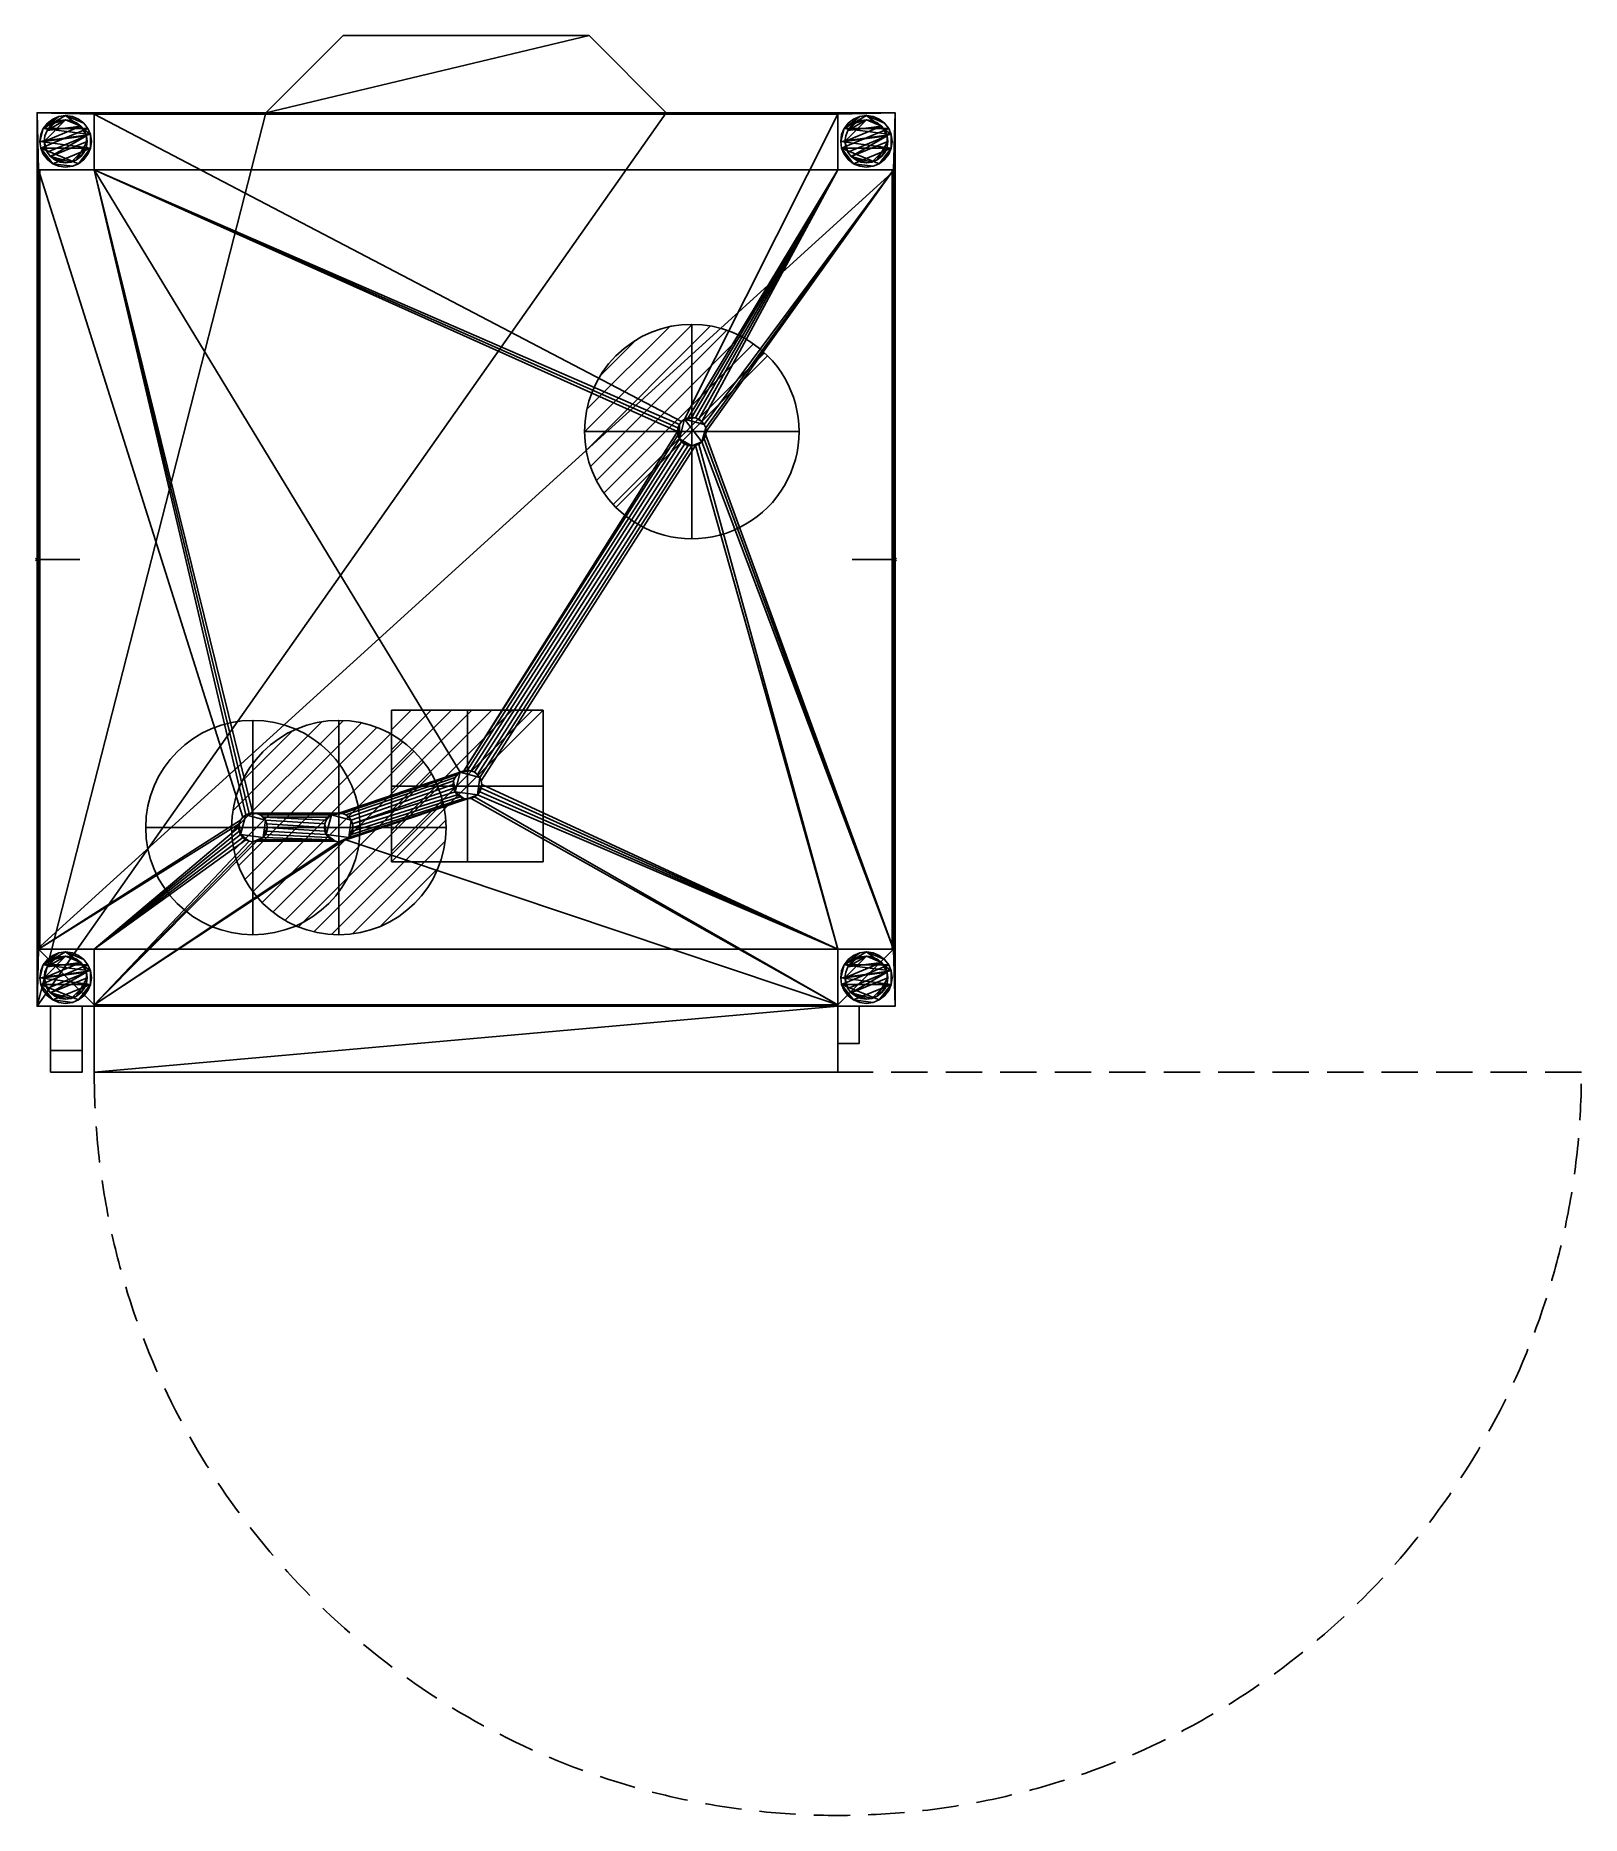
# Model space of a CAD drawing. Header units: millimetres. Extents: x -1 to 1080, y -1245 to 0.
import ezdxf

# ---------------------------------------------------------------- set-up
doc = ezdxf.new("R2010")
doc.units = ezdxf.units.MM
doc.header["$PDMODE"] = 35
doc.linetypes.add('NASCOSTA', pattern=[0.381, 0.254, -0.127])
for name, color, linetype in [('IQ_200_2D', 1, 'Continuous'), ('IQ_200_3D', 1, 'Continuous'), ('IQ_204_2D', 7, 'Continuous'), ('IQ_204_3D', 7, 'Continuous')]:
    doc.layers.add(name, color=color, linetype=linetype)
for name, color, linetype, lineweight in [('IQ_CON_COLDWATER_INT', 7, 'Continuous', 25), ('IQ_CON_DRAIN_INT', 7, 'Continuous', 25), ('IQ_CON_ELECTRICITY_INT', 7, 'Continuous', 25), ('IQ_CON_HOTWATER_INT', 7, 'Continuous', 25)]:
    doc.layers.add(name, color=color, linetype=linetype, lineweight=lineweight)
doc.layers.add('IQ_CURTAIN_3D', color=7, linetype='Continuous', transparency=0.9)
doc.layers.add('IQ_INS_3D', color=3, linetype='Continuous', lineweight=25, plot=False)

# ---------------------------------------------------------------- blocks, each defined once
blk = doc.blocks.new('*X2')
at = {"color": 0}
for p, q in [((286.774344, 2204.447934), (296.618251, 2214.291842)), ((286.774344, 2205.862148), (295.204037, 2214.291842)), ((286.774344, 2207.276361), (293.789824, 2214.291842)), ((286.774344, 2208.690575), (292.37561, 2214.291842)), ((286.774344, 2210.104788), (290.961397, 2214.291842)), ((286.774344, 2211.519002), (289.547183, 2214.291842)), ((286.774344, 2212.933216), (288.13297, 2214.291842))]:
    blk.add_line(p, q, dxfattribs=at)
blk = doc.blocks.new('electricity')
for p, q in [((2.121, 2.121), (-2.121, 2.121)), ((-2.121, 2.121), (-2.121, -2.121)), ((-2.121, -2.121), (2.121, 2.121)), ((2.121, -2.121), (2.121, 2.121)), ((-2.121, -2.121), (2.121, -2.121))]:
    blk.add_line(p, q)
at = {"extrusion": (-1, 0, 0)}
for p, q in [((0, -2.121, 2.121), (0, 2.121, 2.121)), ((0, 2.121, -2.121), (0, -2.121, -2.121)), ((0, 2.121, 2.121), (0, 2.121, -2.121)), ((0, 2.121, -2.121), (0, -2.121, 2.121)), ((0, -2.121, -2.121), (0, -2.121, 2.121))]:
    blk.add_line(p, q, dxfattribs=at)
at = {"extrusion": (0, -1, 0)}
for p, q in [((2.121, 0, 2.121), (-2.121, 0, 2.121)), ((-2.121, 0, -2.121), (2.121, 0, -2.121)), ((-2.121, 0, 2.121), (-2.121, 0, -2.121)), ((-2.121, 0, -2.121), (2.121, 0, 2.121)), ((2.121, 0, -2.121), (2.121, 0, 2.121))]:
    blk.add_line(p, q, dxfattribs=at)
at = {"xscale": 0.4000000000000909, "yscale": 0.4000000000000909, "zscale": 0.4000000000000909}
blk.add_blockref('*X2', (-116.831, -883.595), dxfattribs=at)
at = {"extrusion": (-1, 0, 0), "xscale": 0.3999999999999773, "yscale": 0.3999999999999773, "zscale": 0.3999999999999773}
blk.add_blockref('*X2', (-116.831, -883.595), dxfattribs=at)
at = {"extrusion": (0, -1, 0), "xscale": 0.4000000000000909, "yscale": 0.4000000000000909, "zscale": 0.4000000000000909}
blk.add_blockref('*X2', (-116.831, -883.595), dxfattribs=at)
blk = doc.blocks.new('coldwater')
blk.add_circle((0, 0), 3)
at = {"extrusion": (-1, 0, 0)}
blk.add_circle((0, 0), 3, dxfattribs=at)
at = {"extrusion": (0, -1, 0)}
blk.add_circle((0, 0), 3, dxfattribs=at)
blk = doc.blocks.new('*X6')
at = {"color": 0}
for p, q in [((134.08, 2208.73), (141.89, 2216.54)), ((134.16, 2210.23), (140.39, 2216.46)), ((134.24, 2207.47), (143.15, 2216.38)), ((134.56, 2206.38), (144.24, 2216.06)), ((134.8, 2212.28), (138.34, 2215.82)), ((135.01, 2205.42), (145.2, 2215.61)), ((135.56, 2204.56), (146.06, 2215.06)), ((136.22, 2203.8), (146.82, 2214.4)), ((136.96, 2203.13), (147.49, 2213.66)), ((137.81, 2202.56), (148.06, 2212.81)), ((138.76, 2202.1), (148.52, 2211.86)), ((139.83, 2201.76), (148.86, 2210.79)), ((141.06, 2201.57), (149.05, 2209.56)), ((142.52, 2201.61), (149.01, 2208.1)), ((144.44, 2202.12), (148.5, 2206.18))]:
    blk.add_line(p, q, dxfattribs=at)
blk = doc.blocks.new('hotwater')
blk.add_line((3, 0), (3, 0))
blk.add_circle((0, 0), 3)
at = {"extrusion": (-1, 0, 0)}
blk.add_circle((0, 0), 3, dxfattribs=at)
at = {"extrusion": (0, -1, 0)}
blk.add_circle((0, 0), 3, dxfattribs=at)
at = {"xscale": 0.4000000000000909, "yscale": 0.4000000000000909, "zscale": 0.4000000000000909}
blk.add_blockref('*X6', (-56.628, -883.621), dxfattribs=at)
at = {"extrusion": (-1, 0, 0), "xscale": 0.3999999999999773, "yscale": 0.3999999999999773, "zscale": 0.3999999999999773}
blk.add_blockref('*X6', (-56.628, -883.621), dxfattribs=at)
at = {"extrusion": (0, -1, 0), "xscale": 0.4000000000000909, "yscale": 0.4000000000000909, "zscale": 0.4000000000000909}
blk.add_blockref('*X6', (-56.628, -883.621), dxfattribs=at)
blk = doc.blocks.new('*X4')
at = {"color": 0}
for p, q in [((313.99, 2209.04), (321.51, 2216.55)), ((314.11, 2207.74), (322.8, 2216.44)), ((314.16, 2210.62), (319.93, 2216.39)), ((314.4, 2206.62), (323.93, 2216.15)), ((314.82, 2205.62), (324.92, 2215.72)), ((315.1, 2212.98), (317.57, 2215.44)), ((315.35, 2204.74), (325.8, 2215.19)), ((315.99, 2203.96), (326.58, 2214.56))]:
    blk.add_line(p, q, dxfattribs=at)
blk = doc.blocks.new('drain')
blk.add_line((-2.121, -2.121), (2.121, 2.121))
at = {"extrusion": (-1, 0, 0)}
blk.add_line((0, 2.121, -2.121), (0, -2.121, 2.121), dxfattribs=at)
at = {"extrusion": (0, -1, 0)}
blk.add_line((-2.121, 0, -2.121), (2.121, 0, 2.121), dxfattribs=at)
for start, end in [(45, 225), (225, 45)]:
    blk.add_arc((0, 0), 3, start, end)
at = {"extrusion": (-1, 0, 0)}
for start, end in [(45, 225), (225, 45)]:
    blk.add_arc((0, 0), 3, start, end, dxfattribs=at)
at = {"extrusion": (0, -1, 0)}
for start, end in [(45, 225), (225, 45)]:
    blk.add_arc((0, 0), 3, start, end, dxfattribs=at)
at = {"xscale": 0.4000000000000909, "yscale": 0.4000000000000909, "zscale": 0.4000000000000909}
blk.add_blockref('*X4', (-128.597, -883.621), dxfattribs=at)
at = {"extrusion": (-1, 0, 0), "xscale": 0.3999999999999773, "yscale": 0.3999999999999773, "zscale": 0.3999999999999773}
blk.add_blockref('*X4', (-128.597, -883.621), dxfattribs=at)
at = {"extrusion": (0, -1, 0), "xscale": 0.4000000000000909, "yscale": 0.4000000000000909, "zscale": 0.4000000000000909}
blk.add_blockref('*X4', (-128.597, -883.621), dxfattribs=at)

msp = doc.modelspace()

# ---------------------------------------------------------------- linework, layer by layer
at = {"layer": 'IQ_200_2D', "linetype": 'Continuous'}
for p, q in [((160, -54), (214, 0)), ((214, 0), (386, 0)), ((386, 0), (440, -54)), ((0, -54), (600, -54)), ((0, -54), (0, -679)), ((600, -54), (600, -679)), ((600, -679), (0, -679)), ((40, -679), (40, -725)), ((560, -725), (560, -679)), ((40, -725), (560, -725))]:
    msp.add_line(p, q, dxfattribs=at)
at = {"layer": 'IQ_204_2D'}
for p, q in [((0, -366.5), (30, -366.5)), ((600, -366.5), (570, -366.5))]:
    msp.add_line(p, q, dxfattribs=at)
at = {"layer": 'IQ_204_2D', "linetype": 'Continuous'}
for p, q in [((9.5, -679), (9.5, -725)), ((31.6, -725), (31.6, -679)), ((575, -705), (575, -679)), ((560, -705), (575, -705)), ((9.5, -725), (31.6, -725))]:
    msp.add_line(p, q, dxfattribs=at)
at = {"layer": 'IQ_204_2D', "linetype": 'NASCOSTA', "ltscale": 100}
msp.add_line((1080, -725), (560, -725), dxfattribs=at)
msp.add_arc((560, -725), 520, 180, 0, dxfattribs=at)
at = {"layer": 'IQ_CURTAIN_3D'}
for p, q in [((0, -125.3, 899), (0, -125.3, 1369)), ((600, -125.3, 899), (600, -125.3, 1369)), ((0, -170.3, 899), (0, -170.3, 1369)), ((600, -170.3, 899), (600, -170.3, 1369)), ((0, -232.8, 899), (0, -232.8, 1369)), ((600, -232.8, 899), (600, -232.8, 1369)), ((0, -295.3, 899), (0, -295.3, 1369)), ((600, -295.3, 899), (600, -295.3, 1369)), ((0, -357.8, 899), (0, -357.8, 1369)), ((600, -357.8, 899), (600, -357.8, 1369)), ((0, -420.3, 899), (0, -420.3, 1369)), ((600, -420.3, 899), (600, -420.3, 1369)), ((0, -482.8, 899), (0, -482.8, 1369)), ((600, -482.8, 899), (600, -482.8, 1369)), ((0, -545.3, 899), (0, -545.3, 1369)), ((600, -545.3, 899), (600, -545.3, 1369)), ((0, -607.8, 899), (0, -607.8, 1369)), ((600, -607.8, 899), (600, -607.8, 1369))]:
    msp.add_line(p, q, dxfattribs=at)
at = {"layer": 'IQ_INS_3D'}
for p in [(0, -366.5), (600, -366.5)]:
    msp.add_point(p, dxfattribs=at)

# ---------------------------------------------------------------- block references
at = {"layer": 'IQ_CON_COLDWATER_INT', "xscale": 25, "yscale": 25, "zscale": 25}
msp.add_blockref('coldwater', (151, -554), dxfattribs=at)
at = {"layer": 'IQ_CON_DRAIN_INT', "xscale": 25, "yscale": 25, "zscale": 25}
msp.add_blockref('drain', (457.9, -277), dxfattribs=at)
at = {"layer": 'IQ_CON_ELECTRICITY_INT', "xscale": 25, "yscale": 25, "zscale": 25}
msp.add_blockref('electricity', (301, -525), dxfattribs=at)
at = {"layer": 'IQ_CON_HOTWATER_INT', "xscale": 25, "yscale": 25, "zscale": 25}
msp.add_blockref('hotwater', (211, -554), dxfattribs=at)

# ---------------------------------------------------------------- meshes
at = {"layer": 'IQ_200_3D'}
mesh = msp.add_polyface(dxfattribs=at)
corners = [(0, -54, 1450), (0, -679, 1450), (600, -679, 1450), (600, -54, 1450), (440, -54, 1450), (386, 0, 1450), (214, 0, 1450), (160, -54, 1450)]
mesh.append_faces([[corners[k] for k in face] for face in [(4, 1, 2, 3), (1, 7, 0), (7, 5, 6)]], dxfattribs={"vtx0": -1})
mesh.append_faces([[corners[k] for k in face] for face in [(4, 5, 7, 1)]], dxfattribs={"vtx1": -1, "vtx2": -1, "vtx3": -1})
mesh = msp.add_polyface(dxfattribs=at)
corners = [(600, -54, 725), (600, -679, 725), (560, -679, 725), (560, -725, 725), (40, -725, 725), (40, -679, 725), (0, -679, 725), (0, -54, 725), (160, -54, 725), (214, 0, 725), (386, 0, 725), (440, -54, 725), (1, -639, 725), (40, -639, 725), (40, -678, 725), (560, -678, 725), (560, -639, 725), (599, -639, 725), (599, -94, 725), (560, -94, 725), (560, -55, 725), (40, -55, 725), (40, -94, 725), (1, -94, 725)]
mesh.append_faces([[corners[k] for k in face] for face in [(11, 8, 9, 10)]], dxfattribs={"vtx0": -1})
mesh.append_faces([[corners[k] for k in face] for face in [(23, 7, 21, 22), (20, 0, 18, 19)]], dxfattribs={"vtx0": -1, "vtx1": -1})
mesh.append_faces([[corners[k] for k in face] for face in [(6, 12, 14, 5)]], dxfattribs={"vtx0": -1, "vtx1": -1, "vtx2": -1})
mesh.append_faces([[corners[k] for k in face] for face in [(20, 8, 11, 0)]], dxfattribs={"vtx0": -1, "vtx1": -1, "vtx3": -1})
mesh.append_faces([[corners[k] for k in face] for face in [(7, 23, 12, 6), (8, 20, 21, 7)]], dxfattribs={"vtx0": -1, "vtx2": -1})
mesh.append_faces([[corners[k] for k in face] for face in [(2, 4, 5, 15)]], dxfattribs={"vtx0": -1, "vtx2": -1, "vtx3": -1})
mesh.append_faces([[corners[k] for k in face] for face in [(13, 14, 12)]], dxfattribs={"vtx1": -1})
mesh.append_faces([[corners[k] for k in face] for face in [(14, 15, 5)]], dxfattribs={"vtx1": -1, "vtx2": -1})
mesh.append_faces([[corners[k] for k in face] for face in [(1, 2, 15, 17)]], dxfattribs={"vtx1": -1, "vtx2": -1, "vtx3": -1})
mesh.append_faces([[corners[k] for k in face] for face in [(17, 18, 0, 1)]], dxfattribs={"vtx1": -1, "vtx3": -1})
mesh.append_faces([[corners[k] for k in face] for face in [(15, 16, 17), (2, 3, 4)]], dxfattribs={"vtx2": -1})
mesh = msp.add_polyface(dxfattribs=at)
corners = [(214, 0, 1450), (214, 0, 725), (160, -54, 725), (160, -54, 1450)]
mesh.append_faces([[corners[k] for k in face] for face in [(0, 1, 2, 3)]])
mesh = msp.add_polyface(dxfattribs=at)
corners = [(386, 0, 1450), (386, 0, 725), (214, 0, 725), (214, 0, 1450)]
mesh.append_faces([[corners[k] for k in face] for face in [(0, 1, 2, 3)]])
mesh = msp.add_polyface(dxfattribs=at)
corners = [(440, -54, 1450), (440, -54, 725), (386, 0, 725), (386, 0, 1450)]
mesh.append_faces([[corners[k] for k in face] for face in [(0, 1, 2, 3)]])
mesh = msp.add_polyface(dxfattribs=at)
corners = [(600, -54, 1450), (600, -54, 725), (440, -54, 725), (440, -54, 1450), (0, -54, 725), (0, -54, 1450), (160, -54, 1450), (160, -54, 725)]
mesh.append_faces([[corners[k] for k in face] for face in [(2, 3, 0, 1), (4, 5, 6, 7)]])
mesh = msp.add_polyface(dxfattribs=at)
corners = [(0, -54, 725), (0, -94, 725), (40, -94, 725), (40, -54, 725)]
mesh.append_faces([[corners[k] for k in face] for face in [(0, 1, 2, 3)]])
mesh = msp.add_polyface(dxfattribs=at)
corners = [(40, -94, 75), (0, -94, 75), (0, -54, 75), (40, -54, 75)]
mesh.append_faces([[corners[k] for k in face] for face in [(0, 1, 2, 3)]])
mesh = msp.add_polyface(dxfattribs=at)
corners = [(40, -54, 725), (40, -54, 75), (0, -54, 75), (0, -54, 725)]
mesh.append_faces([[corners[k] for k in face] for face in [(0, 1, 2, 3)]])
mesh = msp.add_polyface(dxfattribs=at)
corners = [(0, -54, 725), (0, -54, 75), (0, -94, 75), (0, -94, 725)]
mesh.append_faces([[corners[k] for k in face] for face in [(0, 1, 2, 3)]])
mesh = msp.add_polyface(dxfattribs=at)
corners = [(0, -54, 1450), (0, -679, 1450), (0, -679, 725), (0, -54, 725), (0, -639, 850), (0, -639, 1370), (0, -94, 1370), (0, -94, 850)]
mesh.append_faces([[corners[k] for k in face] for face in [(0, 6, 5, 1), (3, 7, 6, 0)]], dxfattribs={"vtx0": -1, "vtx2": -1})
mesh.append_faces([[corners[k] for k in face] for face in [(2, 1, 5, 4), (3, 2, 4, 7)]], dxfattribs={"vtx1": -1, "vtx3": -1})
mesh = msp.add_polyface(dxfattribs=at)
corners = [(1, -639, 201.4), (1, -94, 201.4), (40, -94, 201.4), (40, -55, 201.4), (560, -55, 201.4), (560, -94, 201.4), (599, -94, 201.4), (599, -639, 201.4), (560, -639, 201.4), (560, -678, 201.4), (40, -678, 201.4), (40, -639, 201.4), (141, -553.9, 201.4), (141.3, -556.5, 201.4), (142.3, -558.9, 201.4), (143.9, -561, 201.4), (146, -562.6, 201.4), (148.4, -563.6, 201.4), (151, -563.9, 201.4), (153.6, -563.6, 201.4), (156, -562.6, 201.4), (158.1, -561, 201.4), (159.7, -558.9, 201.4), (160.7, -556.5, 201.4), (161, -553.9, 201.4), (160.7, -551.3, 201.4), (159.7, -548.9, 201.4), (158.1, -546.8, 201.4), (156, -545.2, 201.4), (153.6, -544.2, 201.4), (151, -543.9, 201.4), (148.4, -544.2, 201.4), (146, -545.2, 201.4), (143.9, -546.8, 201.4), (142.3, -548.9, 201.4), (141.3, -551.3, 201.4), (201, -553.9, 201.4), (201.3, -556.5, 201.4), (202.3, -558.9, 201.4), (203.9, -561, 201.4), (206, -562.6, 201.4), (208.4, -563.6, 201.4), (211, -563.9, 201.4), (213.6, -563.6, 201.4), (216, -562.6, 201.4), (218.1, -561, 201.4), (219.7, -558.9, 201.4), (220.7, -556.5, 201.4), (221, -553.9, 201.4), (220.7, -551.3, 201.4), (219.7, -548.9, 201.4), (218.1, -546.8, 201.4), (216, -545.2, 201.4), (213.6, -544.2, 201.4), (211, -543.9, 201.4), (208.4, -544.2, 201.4), (206, -545.2, 201.4), (203.9, -546.8, 201.4), (202.3, -548.9, 201.4), (201.3, -551.3, 201.4), (291, -523.9, 201.4), (291.3, -526.5, 201.4), (292.3, -528.9, 201.4), (293.9, -531, 201.4), (296, -532.6, 201.4), (298.4, -533.6, 201.4), (301, -533.9, 201.4), (303.6, -533.6, 201.4), (306, -532.6, 201.4), (308.1, -531, 201.4), (309.7, -528.9, 201.4), (310.7, -526.5, 201.4), (311, -523.9, 201.4), (310.7, -521.3, 201.4), (309.7, -518.9, 201.4), (308.1, -516.8, 201.4), (306, -515.2, 201.4), (303.6, -514.2, 201.4), (301, -513.9, 201.4), (298.4, -514.2, 201.4), (296, -515.2, 201.4), (293.9, -516.8, 201.4), (292.3, -518.9, 201.4), (291.3, -521.3, 201.4), (447.9, -277, 201.4), (448.2, -279.6, 201.4), (449.2, -282, 201.4), (450.8, -284.1, 201.4), (452.9, -285.7, 201.4), (455.3, -286.7, 201.4), (457.9, -287, 201.4), (460.5, -286.7, 201.4), (462.9, -285.7, 201.4), (465, -284.1, 201.4), (466.6, -282, 201.4), (467.6, -279.6, 201.4), (467.9, -277, 201.4), (467.6, -274.4, 201.4), (466.6, -272, 201.4), (465, -269.9, 201.4), (462.9, -268.3, 201.4), (460.5, -267.3, 201.4), (457.9, -267, 201.4), (455.3, -267.3, 201.4), (452.9, -268.3, 201.4), (450.8, -269.9, 201.4), (449.2, -272, 201.4), (448.2, -274.4, 201.4)]
mesh.append_faces([[corners[k] for k in face] for face in [(70, 8, 69), (71, 8, 70), (62, 49, 61), (102, 5, 101), (95, 7, 94), (85, 79, 84), (92, 8, 91), (21, 40, 20), (14, 11, 13), (58, 27, 57), (35, 0, 34)]], dxfattribs={"vtx0": -1, "vtx1": -1})
mesh.append_faces([[corners[k] for k in face] for face in [(80, 2, 84, 79)]], dxfattribs={"vtx0": -1, "vtx1": -1, "vtx2": -1})
mesh.append_faces([[corners[k] for k in face] for face in [(80, 54, 30, 2)]], dxfattribs={"vtx0": -1, "vtx1": -1, "vtx2": -1, "vtx3": -1})
mesh.append_faces([[corners[k] for k in face] for face in [(50, 60, 61, 49), (52, 82, 83, 51), (54, 80, 81, 53), (51, 83, 60, 50), (104, 4, 5, 103), (6, 97, 98), (2, 107, 84), (53, 81, 82, 52), (20, 40, 41, 19), (11, 16, 17, 10), (28, 56, 57, 27), (29, 55, 56, 28), (2, 30, 31)]], dxfattribs={"vtx0": -1, "vtx2": -1})
mesh.append_faces([[corners[k] for k in face] for face in [(44, 66, 67, 9), (8, 72, 73, 91)]], dxfattribs={"vtx0": -1, "vtx2": -1, "vtx3": -1})
mesh.append_faces([[corners[k] for k in face] for face in [(67, 68, 9), (71, 72, 8), (96, 97, 6), (93, 94, 7), (100, 101, 5), (99, 100, 5), (102, 103, 5), (106, 107, 2), (42, 43, 10), (44, 45, 66), (18, 19, 10), (17, 18, 10), (15, 16, 11), (14, 15, 11), (12, 13, 11), (31, 32, 2)]], dxfattribs={"vtx1": -1, "vtx2": -1})
mesh.append_faces([[corners[k] for k in face] for face in [(41, 42, 10, 19)]], dxfattribs={"vtx1": -1, "vtx2": -1, "vtx3": -1})
mesh.append_faces([[corners[k] for k in face] for face in [(8, 9, 68, 69), (7, 8, 92, 93), (74, 75, 89, 90), (73, 74, 90, 91), (75, 76, 88, 89), (65, 66, 45, 46), (64, 65, 46, 47), (62, 63, 48, 49), (63, 64, 47, 48), (78, 79, 85, 86), (77, 78, 86, 87), (76, 77, 87, 88), (95, 96, 6, 7), (5, 6, 98, 99), (104, 105, 3, 4), (105, 106, 2, 3), (43, 44, 9, 10), (39, 40, 21, 22), (38, 39, 22, 23), (37, 38, 23, 24), (36, 37, 24, 25), (35, 12, 11, 0), (59, 36, 25, 26), (58, 59, 26, 27), (54, 55, 29, 30), (32, 33, 1, 2), (33, 34, 0, 1)]], dxfattribs={"vtx1": -1, "vtx3": -1})
mesh = msp.add_polyface(dxfattribs=at)
corners = [(2, -74, 5), (2.6, -78.7, 5), (4.4, -83, 5), (7.3, -86.7, 5), (11, -89.6, 5), (15.3, -91.4, 5), (20, -92, 5), (24.7, -91.4, 5), (29, -89.6, 5), (32.7, -86.7, 5), (35.6, -83, 5), (37.4, -78.7, 5), (38, -74, 5), (37.4, -69.3, 5), (35.6, -65, 5), (32.7, -61.3, 5), (29, -58.4, 5), (24.7, -56.6, 5), (20, -56, 5), (15.3, -56.6, 5), (11, -58.4, 5), (7.3, -61.3, 5), (4.4, -65, 5), (2.6, -69.3, 5)]
mesh.append_faces([[corners[k] for k in face] for face in [(11, 8, 9, 10)]], dxfattribs={"vtx0": -1})
mesh.append_faces([[corners[k] for k in face] for face in [(4, 7, 8, 11), (11, 0, 1, 4), (13, 18, 19, 22)]], dxfattribs={"vtx0": -1, "vtx2": -1, "vtx3": -1})
mesh.append_faces([[corners[k] for k in face] for face in [(0, 11, 12, 13)]], dxfattribs={"vtx0": -1, "vtx3": -1})
mesh.append_faces([[corners[k] for k in face] for face in [(2, 3, 4, 1), (16, 17, 18, 15)]], dxfattribs={"vtx2": -1})
mesh.append_faces([[corners[k] for k in face] for face in [(13, 14, 15, 18), (22, 23, 0, 13)]], dxfattribs={"vtx2": -1, "vtx3": -1})
mesh.append_faces([[corners[k] for k in face] for face in [(4, 5, 6, 7), (19, 20, 21, 22)]], dxfattribs={"vtx3": -1})
mesh = msp.add_polyface(dxfattribs=at)
corners = [(2, -74), (2.6, -69.3), (4.4, -65), (7.3, -61.3), (11, -58.4), (15.3, -56.6), (20, -56), (24.7, -56.6), (29, -58.4), (32.7, -61.3), (35.6, -65), (37.4, -69.3), (38, -74), (37.4, -78.7), (35.6, -83), (32.7, -86.7), (29, -89.6), (24.7, -91.4), (20, -92), (15.3, -91.4), (11, -89.6), (7.3, -86.7), (4.4, -83), (2.6, -78.7)]
mesh.append_faces([[corners[k] for k in face] for face in [(2, 0, 1), (15, 13, 14), (13, 11, 12)]], dxfattribs={"vtx0": -1})
mesh.append_faces([[corners[k] for k in face] for face in [(16, 23, 13, 15)]], dxfattribs={"vtx0": -1, "vtx1": -1, "vtx2": -1})
mesh.append_faces([[corners[k] for k in face] for face in [(2, 10, 23, 0)]], dxfattribs={"vtx0": -1, "vtx1": -1, "vtx3": -1})
mesh.append_faces([[corners[k] for k in face] for face in [(2, 5, 6)]], dxfattribs={"vtx0": -1, "vtx2": -1})
mesh.append_faces([[corners[k] for k in face] for face in [(23, 10, 11, 13), (23, 16, 17, 20)]], dxfattribs={"vtx0": -1, "vtx2": -1, "vtx3": -1})
mesh.append_faces([[corners[k] for k in face] for face in [(9, 10, 2, 6)]], dxfattribs={"vtx1": -1, "vtx2": -1, "vtx3": -1})
mesh.append_faces([[corners[k] for k in face] for face in [(3, 4, 5, 2), (18, 19, 20, 17)]], dxfattribs={"vtx2": -1})
mesh.append_faces([[corners[k] for k in face] for face in [(6, 7, 8, 9), (20, 21, 22, 23)]], dxfattribs={"vtx3": -1})
mesh = msp.add_polyface(dxfattribs=at)
corners = [(2, -74, 5), (2.6, -69.3, 5), (4.4, -65, 5), (7.3, -61.3, 5), (11, -58.4, 5), (15.3, -56.6, 5), (20, -56, 5), (24.7, -56.6, 5), (29, -58.4, 5), (32.7, -61.3, 5), (35.6, -65, 5), (37.4, -69.3, 5), (38, -74, 5), (38, -74), (37.4, -69.3), (35.6, -65), (32.7, -61.3), (29, -58.4), (24.7, -56.6), (20, -56), (15.3, -56.6), (11, -58.4), (7.3, -61.3), (4.4, -65), (2.6, -69.3), (2, -74)]
mesh.append_faces([[corners[k] for k in face] for face in [(13, 14, 11, 12), (0, 1, 24, 25)]], dxfattribs={"vtx1": -1})
mesh.append_faces([[corners[k] for k in face] for face in [(14, 15, 10, 11), (16, 17, 8, 9), (15, 16, 9, 10), (17, 18, 7, 8), (6, 7, 18, 19), (19, 20, 5, 6), (20, 21, 4, 5), (22, 23, 2, 3), (21, 22, 3, 4), (23, 24, 1, 2)]], dxfattribs={"vtx1": -1, "vtx3": -1})
mesh = msp.add_polyface(dxfattribs=at)
corners = [(5, -74, 75), (5.5, -77.9, 75), (7, -81.5, 75), (9.4, -84.6, 75), (12.5, -87, 75), (16.1, -88.5, 75), (20, -89, 75), (23.9, -88.5, 75), (27.5, -87, 75), (30.6, -84.6, 75), (33, -81.5, 75), (34.5, -77.9, 75), (35, -74, 75), (34.5, -70.1, 75), (33, -66.5, 75), (30.6, -63.4, 75), (27.5, -61, 75), (23.9, -59.5, 75), (20, -59, 75), (16.1, -59.5, 75), (12.5, -61, 75), (9.4, -63.4, 75), (7, -66.5, 75), (5.5, -70.1, 75)]
mesh.append_faces([[corners[k] for k in face] for face in [(10, 8, 9), (22, 20, 21)]], dxfattribs={"vtx0": -1})
mesh.append_faces([[corners[k] for k in face] for face in [(7, 3, 6)]], dxfattribs={"vtx0": -1, "vtx1": -1})
mesh.append_faces([[corners[k] for k in face] for face in [(22, 15, 18, 20)]], dxfattribs={"vtx0": -1, "vtx1": -1, "vtx2": -1, "vtx3": -1})
mesh.append_faces([[corners[k] for k in face] for face in [(13, 2, 3, 12)]], dxfattribs={"vtx0": -1, "vtx2": -1})
mesh.append_faces([[corners[k] for k in face] for face in [(3, 7, 8, 12)]], dxfattribs={"vtx0": -1, "vtx2": -1, "vtx3": -1})
mesh.append_faces([[corners[k] for k in face] for face in [(17, 18, 15, 16), (19, 20, 18)]], dxfattribs={"vtx1": -1})
mesh.append_faces([[corners[k] for k in face] for face in [(11, 12, 8, 10)]], dxfattribs={"vtx1": -1, "vtx2": -1})
mesh.append_faces([[corners[k] for k in face] for face in [(4, 5, 6, 3)]], dxfattribs={"vtx2": -1})
mesh.append_faces([[corners[k] for k in face] for face in [(0, 1, 2, 13), (13, 14, 15, 0), (22, 23, 0, 15)]], dxfattribs={"vtx2": -1, "vtx3": -1})
mesh = msp.add_polyface(dxfattribs=at)
corners = [(5, -74, 5), (5.5, -70.1, 5), (7, -66.5, 5), (9.4, -63.4, 5), (12.5, -61, 5), (16.1, -59.5, 5), (20, -59, 5), (23.9, -59.5, 5), (27.5, -61, 5), (30.6, -63.4, 5), (33, -66.5, 5), (34.5, -70.1, 5), (35, -74, 5), (34.5, -77.9, 5), (33, -81.5, 5), (30.6, -84.6, 5), (27.5, -87, 5), (23.9, -88.5, 5), (20, -89, 5), (16.1, -88.5, 5), (12.5, -87, 5), (9.4, -84.6, 5), (7, -81.5, 5), (5.5, -77.9, 5)]
mesh.append_faces([[corners[k] for k in face] for face in [(9, 6, 7, 8), (4, 2, 3), (15, 13, 14)]], dxfattribs={"vtx0": -1})
mesh.append_faces([[corners[k] for k in face] for face in [(18, 21, 17)]], dxfattribs={"vtx0": -1, "vtx1": -1})
mesh.append_faces([[corners[k] for k in face] for face in [(22, 0, 11, 21)]], dxfattribs={"vtx0": -1, "vtx1": -1, "vtx2": -1})
mesh.append_faces([[corners[k] for k in face] for face in [(0, 6, 9, 11), (21, 11, 13, 17)]], dxfattribs={"vtx0": -1, "vtx1": -1, "vtx2": -1, "vtx3": -1})
mesh.append_faces([[corners[k] for k in face] for face in [(23, 0, 22), (12, 13, 11)]], dxfattribs={"vtx1": -1})
mesh.append_faces([[corners[k] for k in face] for face in [(16, 17, 13, 15)]], dxfattribs={"vtx1": -1, "vtx2": -1})
mesh.append_faces([[corners[k] for k in face] for face in [(9, 10, 11)]], dxfattribs={"vtx2": -1})
mesh.append_faces([[corners[k] for k in face] for face in [(4, 5, 6, 2), (0, 1, 2, 6)]], dxfattribs={"vtx2": -1, "vtx3": -1})
mesh.append_faces([[corners[k] for k in face] for face in [(18, 19, 20, 21)]], dxfattribs={"vtx3": -1})
mesh = msp.add_polyface(dxfattribs=at)
corners = [(5, -74, 75), (5.5, -70.1, 75), (7, -66.5, 75), (9.4, -63.4, 75), (12.5, -61, 75), (16.1, -59.5, 75), (20, -59, 75), (23.9, -59.5, 75), (27.5, -61, 75), (30.6, -63.4, 75), (33, -66.5, 75), (34.5, -70.1, 75), (35, -74, 75), (35, -74, 5), (34.5, -70.1, 5), (33, -66.5, 5), (30.6, -63.4, 5), (27.5, -61, 5), (23.9, -59.5, 5), (20, -59, 5), (16.1, -59.5, 5), (12.5, -61, 5), (9.4, -63.4, 5), (7, -66.5, 5), (5.5, -70.1, 5), (5, -74, 5)]
mesh.append_faces([[corners[k] for k in face] for face in [(1, 24, 25, 0)]], dxfattribs={"vtx0": -1})
mesh.append_faces([[corners[k] for k in face] for face in [(8, 17, 18, 7), (9, 16, 17, 8), (7, 18, 19, 6), (15, 10, 11, 14), (5, 20, 21, 4), (4, 21, 22, 3), (2, 23, 24, 1), (3, 22, 23, 2), (20, 5, 6, 19)]], dxfattribs={"vtx0": -1, "vtx2": -1})
mesh.append_faces([[corners[k] for k in face] for face in [(13, 14, 11, 12)]], dxfattribs={"vtx1": -1})
mesh.append_faces([[corners[k] for k in face] for face in [(9, 10, 15, 16)]], dxfattribs={"vtx1": -1, "vtx3": -1})
mesh = msp.add_polyface(dxfattribs=at)
corners = [(40, -94, 725), (40, -94, 75), (40, -54, 75), (40, -54, 725)]
mesh.append_faces([[corners[k] for k in face] for face in [(0, 1, 2, 3)]])
mesh = msp.add_polyface(dxfattribs=at)
corners = [(40, -55, 201.4), (40, -55, 725), (560, -55, 725), (560, -55, 201.4)]
mesh.append_faces([[corners[k] for k in face] for face in [(0, 1, 2, 3)]])
mesh = msp.add_polyface(dxfattribs=at)
corners = [(40, -94, 201.4), (40, -94, 725), (40, -55, 725), (40, -55, 201.4)]
mesh.append_faces([[corners[k] for k in face] for face in [(0, 1, 2, 3)]])
mesh = msp.add_polyface(dxfattribs=at)
corners = [(560, -54, 725), (560, -94, 725), (600, -94, 725), (600, -54, 725)]
mesh.append_faces([[corners[k] for k in face] for face in [(0, 1, 2, 3)]])
mesh = msp.add_polyface(dxfattribs=at)
corners = [(600, -94, 75), (560, -94, 75), (560, -54, 75), (600, -54, 75)]
mesh.append_faces([[corners[k] for k in face] for face in [(0, 1, 2, 3)]])
mesh = msp.add_polyface(dxfattribs=at)
corners = [(600, -54, 725), (600, -54, 75), (560, -54, 75), (560, -54, 725)]
mesh.append_faces([[corners[k] for k in face] for face in [(0, 1, 2, 3)]])
mesh = msp.add_polyface(dxfattribs=at)
corners = [(560, -54, 725), (560, -54, 75), (560, -94, 75), (560, -94, 725)]
mesh.append_faces([[corners[k] for k in face] for face in [(0, 1, 2, 3)]])
mesh = msp.add_polyface(dxfattribs=at)
corners = [(560, -55, 201.4), (560, -55, 725), (560, -94, 725), (560, -94, 201.4)]
mesh.append_faces([[corners[k] for k in face] for face in [(0, 1, 2, 3)]])
mesh = msp.add_polyface(dxfattribs=at)
corners = [(562, -74, 5), (562.6, -78.7, 5), (564.4, -83, 5), (567.3, -86.7, 5), (571, -89.6, 5), (575.3, -91.4, 5), (580, -92, 5), (584.7, -91.4, 5), (589, -89.6, 5), (592.7, -86.7, 5), (595.6, -83, 5), (597.4, -78.7, 5), (598, -74, 5), (597.4, -69.3, 5), (595.6, -65, 5), (592.7, -61.3, 5), (589, -58.4, 5), (584.7, -56.6, 5), (580, -56, 5), (575.3, -56.6, 5), (571, -58.4, 5), (567.3, -61.3, 5), (564.4, -65, 5), (562.6, -69.3, 5)]
mesh.append_faces([[corners[k] for k in face] for face in [(11, 8, 9, 10)]], dxfattribs={"vtx0": -1})
mesh.append_faces([[corners[k] for k in face] for face in [(4, 7, 8, 11), (11, 0, 1, 4), (13, 18, 19, 22)]], dxfattribs={"vtx0": -1, "vtx2": -1, "vtx3": -1})
mesh.append_faces([[corners[k] for k in face] for face in [(0, 11, 12, 13)]], dxfattribs={"vtx0": -1, "vtx3": -1})
mesh.append_faces([[corners[k] for k in face] for face in [(2, 3, 4, 1), (16, 17, 18, 15)]], dxfattribs={"vtx2": -1})
mesh.append_faces([[corners[k] for k in face] for face in [(13, 14, 15, 18), (22, 23, 0, 13)]], dxfattribs={"vtx2": -1, "vtx3": -1})
mesh.append_faces([[corners[k] for k in face] for face in [(4, 5, 6, 7), (19, 20, 21, 22)]], dxfattribs={"vtx3": -1})
mesh = msp.add_polyface(dxfattribs=at)
corners = [(562, -74), (562.6, -69.3), (564.4, -65), (567.3, -61.3), (571, -58.4), (575.3, -56.6), (580, -56), (584.7, -56.6), (589, -58.4), (592.7, -61.3), (595.6, -65), (597.4, -69.3), (598, -74), (597.4, -78.7), (595.6, -83), (592.7, -86.7), (589, -89.6), (584.7, -91.4), (580, -92), (575.3, -91.4), (571, -89.6), (567.3, -86.7), (564.4, -83), (562.6, -78.7)]
mesh.append_faces([[corners[k] for k in face] for face in [(2, 0, 1), (15, 13, 14), (13, 11, 12)]], dxfattribs={"vtx0": -1})
mesh.append_faces([[corners[k] for k in face] for face in [(16, 23, 13, 15)]], dxfattribs={"vtx0": -1, "vtx1": -1, "vtx2": -1})
mesh.append_faces([[corners[k] for k in face] for face in [(2, 10, 23, 0)]], dxfattribs={"vtx0": -1, "vtx1": -1, "vtx3": -1})
mesh.append_faces([[corners[k] for k in face] for face in [(2, 5, 6)]], dxfattribs={"vtx0": -1, "vtx2": -1})
mesh.append_faces([[corners[k] for k in face] for face in [(23, 10, 11, 13), (23, 16, 17, 20)]], dxfattribs={"vtx0": -1, "vtx2": -1, "vtx3": -1})
mesh.append_faces([[corners[k] for k in face] for face in [(9, 10, 2, 6)]], dxfattribs={"vtx1": -1, "vtx2": -1, "vtx3": -1})
mesh.append_faces([[corners[k] for k in face] for face in [(3, 4, 5, 2), (18, 19, 20, 17)]], dxfattribs={"vtx2": -1})
mesh.append_faces([[corners[k] for k in face] for face in [(6, 7, 8, 9), (20, 21, 22, 23)]], dxfattribs={"vtx3": -1})
mesh = msp.add_polyface(dxfattribs=at)
corners = [(562, -74, 5), (562.6, -69.3, 5), (564.4, -65, 5), (567.3, -61.3, 5), (571, -58.4, 5), (575.3, -56.6, 5), (580, -56, 5), (584.7, -56.6, 5), (589, -58.4, 5), (592.7, -61.3, 5), (595.6, -65, 5), (597.4, -69.3, 5), (598, -74, 5), (598, -74), (597.4, -69.3), (595.6, -65), (592.7, -61.3), (589, -58.4), (584.7, -56.6), (580, -56), (575.3, -56.6), (571, -58.4), (567.3, -61.3), (564.4, -65), (562.6, -69.3), (562, -74)]
mesh.append_faces([[corners[k] for k in face] for face in [(13, 14, 11, 12), (0, 1, 24, 25)]], dxfattribs={"vtx1": -1})
mesh.append_faces([[corners[k] for k in face] for face in [(14, 15, 10, 11), (16, 17, 8, 9), (15, 16, 9, 10), (17, 18, 7, 8), (6, 7, 18, 19), (19, 20, 5, 6), (20, 21, 4, 5), (22, 23, 2, 3), (21, 22, 3, 4), (23, 24, 1, 2)]], dxfattribs={"vtx1": -1, "vtx3": -1})
mesh = msp.add_polyface(dxfattribs=at)
corners = [(565, -74, 75), (565.5, -77.9, 75), (567, -81.5, 75), (569.4, -84.6, 75), (572.5, -87, 75), (576.1, -88.5, 75), (580, -89, 75), (583.9, -88.5, 75), (587.5, -87, 75), (590.6, -84.6, 75), (593, -81.5, 75), (594.5, -77.9, 75), (595, -74, 75), (594.5, -70.1, 75), (593, -66.5, 75), (590.6, -63.4, 75), (587.5, -61, 75), (583.9, -59.5, 75), (580, -59, 75), (576.1, -59.5, 75), (572.5, -61, 75), (569.4, -63.4, 75), (567, -66.5, 75), (565.5, -70.1, 75)]
mesh.append_faces([[corners[k] for k in face] for face in [(10, 8, 9), (22, 20, 21)]], dxfattribs={"vtx0": -1})
mesh.append_faces([[corners[k] for k in face] for face in [(7, 3, 6)]], dxfattribs={"vtx0": -1, "vtx1": -1})
mesh.append_faces([[corners[k] for k in face] for face in [(22, 15, 18, 20)]], dxfattribs={"vtx0": -1, "vtx1": -1, "vtx2": -1, "vtx3": -1})
mesh.append_faces([[corners[k] for k in face] for face in [(13, 2, 3, 12)]], dxfattribs={"vtx0": -1, "vtx2": -1})
mesh.append_faces([[corners[k] for k in face] for face in [(3, 7, 8, 12)]], dxfattribs={"vtx0": -1, "vtx2": -1, "vtx3": -1})
mesh.append_faces([[corners[k] for k in face] for face in [(17, 18, 15, 16), (19, 20, 18)]], dxfattribs={"vtx1": -1})
mesh.append_faces([[corners[k] for k in face] for face in [(11, 12, 8, 10)]], dxfattribs={"vtx1": -1, "vtx2": -1})
mesh.append_faces([[corners[k] for k in face] for face in [(4, 5, 6, 3)]], dxfattribs={"vtx2": -1})
mesh.append_faces([[corners[k] for k in face] for face in [(0, 1, 2, 13), (13, 14, 15, 0), (22, 23, 0, 15)]], dxfattribs={"vtx2": -1, "vtx3": -1})
mesh = msp.add_polyface(dxfattribs=at)
corners = [(565, -74, 5), (565.5, -70.1, 5), (567, -66.5, 5), (569.4, -63.4, 5), (572.5, -61, 5), (576.1, -59.5, 5), (580, -59, 5), (583.9, -59.5, 5), (587.5, -61, 5), (590.6, -63.4, 5), (593, -66.5, 5), (594.5, -70.1, 5), (595, -74, 5), (594.5, -77.9, 5), (593, -81.5, 5), (590.6, -84.6, 5), (587.5, -87, 5), (583.9, -88.5, 5), (580, -89, 5), (576.1, -88.5, 5), (572.5, -87, 5), (569.4, -84.6, 5), (567, -81.5, 5), (565.5, -77.9, 5)]
mesh.append_faces([[corners[k] for k in face] for face in [(9, 6, 7, 8), (4, 2, 3), (15, 13, 14)]], dxfattribs={"vtx0": -1})
mesh.append_faces([[corners[k] for k in face] for face in [(18, 21, 17)]], dxfattribs={"vtx0": -1, "vtx1": -1})
mesh.append_faces([[corners[k] for k in face] for face in [(22, 0, 11, 21)]], dxfattribs={"vtx0": -1, "vtx1": -1, "vtx2": -1})
mesh.append_faces([[corners[k] for k in face] for face in [(0, 6, 9, 11), (21, 11, 13, 17)]], dxfattribs={"vtx0": -1, "vtx1": -1, "vtx2": -1, "vtx3": -1})
mesh.append_faces([[corners[k] for k in face] for face in [(23, 0, 22), (12, 13, 11)]], dxfattribs={"vtx1": -1})
mesh.append_faces([[corners[k] for k in face] for face in [(16, 17, 13, 15)]], dxfattribs={"vtx1": -1, "vtx2": -1})
mesh.append_faces([[corners[k] for k in face] for face in [(9, 10, 11)]], dxfattribs={"vtx2": -1})
mesh.append_faces([[corners[k] for k in face] for face in [(4, 5, 6, 2), (0, 1, 2, 6)]], dxfattribs={"vtx2": -1, "vtx3": -1})
mesh.append_faces([[corners[k] for k in face] for face in [(18, 19, 20, 21)]], dxfattribs={"vtx3": -1})
mesh = msp.add_polyface(dxfattribs=at)
corners = [(565, -74, 75), (565.5, -70.1, 75), (567, -66.5, 75), (569.4, -63.4, 75), (572.5, -61, 75), (576.1, -59.5, 75), (580, -59, 75), (583.9, -59.5, 75), (587.5, -61, 75), (590.6, -63.4, 75), (593, -66.5, 75), (594.5, -70.1, 75), (595, -74, 75), (595, -74, 5), (594.5, -70.1, 5), (593, -66.5, 5), (590.6, -63.4, 5), (587.5, -61, 5), (583.9, -59.5, 5), (580, -59, 5), (576.1, -59.5, 5), (572.5, -61, 5), (569.4, -63.4, 5), (567, -66.5, 5), (565.5, -70.1, 5), (565, -74, 5)]
mesh.append_faces([[corners[k] for k in face] for face in [(1, 24, 25, 0)]], dxfattribs={"vtx0": -1})
mesh.append_faces([[corners[k] for k in face] for face in [(8, 17, 18, 7), (9, 16, 17, 8), (7, 18, 19, 6), (15, 10, 11, 14), (5, 20, 21, 4), (4, 21, 22, 3), (2, 23, 24, 1), (3, 22, 23, 2), (20, 5, 6, 19)]], dxfattribs={"vtx0": -1, "vtx2": -1})
mesh.append_faces([[corners[k] for k in face] for face in [(13, 14, 11, 12)]], dxfattribs={"vtx1": -1})
mesh.append_faces([[corners[k] for k in face] for face in [(9, 10, 15, 16)]], dxfattribs={"vtx1": -1, "vtx3": -1})
mesh = msp.add_polyface(dxfattribs=at)
corners = [(600, -54, 1450), (600, -679, 1450), (600, -679, 725), (600, -54, 725), (600, -639, 850), (600, -639, 1370), (600, -94, 1370), (600, -94, 850)]
mesh.append_faces([[corners[k] for k in face] for face in [(1, 5, 6, 0), (0, 6, 7, 3)]], dxfattribs={"vtx0": -1, "vtx2": -1})
mesh.append_faces([[corners[k] for k in face] for face in [(4, 5, 1, 2), (7, 4, 2, 3)]], dxfattribs={"vtx1": -1, "vtx3": -1})
mesh = msp.add_polyface(dxfattribs=at)
corners = [(600, -94, 725), (600, -94, 75), (600, -54, 75), (600, -54, 725)]
mesh.append_faces([[corners[k] for k in face] for face in [(0, 1, 2, 3)]])
mesh = msp.add_polyface(dxfattribs=at)
corners = [(38, -74, 5), (37.4, -78.7, 5), (35.6, -83, 5), (32.7, -86.7, 5), (29, -89.6, 5), (24.7, -91.4, 5), (20, -92, 5), (15.3, -91.4, 5), (11, -89.6, 5), (7.3, -86.7, 5), (4.4, -83, 5), (2.6, -78.7, 5), (2, -74, 5), (2, -74), (2.6, -78.7), (4.4, -83), (7.3, -86.7), (11, -89.6), (15.3, -91.4), (20, -92), (24.7, -91.4), (29, -89.6), (32.7, -86.7), (35.6, -83), (37.4, -78.7), (38, -74)]
mesh.append_faces([[corners[k] for k in face] for face in [(13, 14, 11, 12), (0, 1, 24, 25)]], dxfattribs={"vtx1": -1})
mesh.append_faces([[corners[k] for k in face] for face in [(14, 15, 10, 11), (16, 17, 8, 9), (15, 16, 9, 10), (17, 18, 7, 8), (6, 7, 18, 19), (19, 20, 5, 6), (20, 21, 4, 5), (22, 23, 2, 3), (21, 22, 3, 4), (23, 24, 1, 2)]], dxfattribs={"vtx1": -1, "vtx3": -1})
mesh = msp.add_polyface(dxfattribs=at)
corners = [(35, -74, 75), (34.5, -77.9, 75), (33, -81.5, 75), (30.6, -84.6, 75), (27.5, -87, 75), (23.9, -88.5, 75), (20, -89, 75), (16.1, -88.5, 75), (12.5, -87, 75), (9.4, -84.6, 75), (7, -81.5, 75), (5.5, -77.9, 75), (5, -74, 75), (5, -74, 5), (5.5, -77.9, 5), (7, -81.5, 5), (9.4, -84.6, 5), (12.5, -87, 5), (16.1, -88.5, 5), (20, -89, 5), (23.9, -88.5, 5), (27.5, -87, 5), (30.6, -84.6, 5), (33, -81.5, 5), (34.5, -77.9, 5), (35, -74, 5)]
mesh.append_faces([[corners[k] for k in face] for face in [(1, 24, 25, 0)]], dxfattribs={"vtx0": -1})
mesh.append_faces([[corners[k] for k in face] for face in [(11, 14, 15, 10), (10, 15, 16, 9), (8, 17, 18, 7), (9, 16, 17, 8), (7, 18, 19, 6), (5, 20, 21, 4), (4, 21, 22, 3), (2, 23, 24, 1), (3, 22, 23, 2), (20, 5, 6, 19)]], dxfattribs={"vtx0": -1, "vtx2": -1})
mesh.append_faces([[corners[k] for k in face] for face in [(12, 13, 14, 11)]], dxfattribs={"vtx2": -1})
mesh = msp.add_polyface(dxfattribs=at)
corners = [(598, -74, 5), (597.4, -78.7, 5), (595.6, -83, 5), (592.7, -86.7, 5), (589, -89.6, 5), (584.7, -91.4, 5), (580, -92, 5), (575.3, -91.4, 5), (571, -89.6, 5), (567.3, -86.7, 5), (564.4, -83, 5), (562.6, -78.7, 5), (562, -74, 5), (562, -74), (562.6, -78.7), (564.4, -83), (567.3, -86.7), (571, -89.6), (575.3, -91.4), (580, -92), (584.7, -91.4), (589, -89.6), (592.7, -86.7), (595.6, -83), (597.4, -78.7), (598, -74)]
mesh.append_faces([[corners[k] for k in face] for face in [(13, 14, 11, 12), (0, 1, 24, 25)]], dxfattribs={"vtx1": -1})
mesh.append_faces([[corners[k] for k in face] for face in [(14, 15, 10, 11), (16, 17, 8, 9), (15, 16, 9, 10), (17, 18, 7, 8), (6, 7, 18, 19), (19, 20, 5, 6), (20, 21, 4, 5), (22, 23, 2, 3), (21, 22, 3, 4), (23, 24, 1, 2)]], dxfattribs={"vtx1": -1, "vtx3": -1})
mesh = msp.add_polyface(dxfattribs=at)
corners = [(595, -74, 75), (594.5, -77.9, 75), (593, -81.5, 75), (590.6, -84.6, 75), (587.5, -87, 75), (583.9, -88.5, 75), (580, -89, 75), (576.1, -88.5, 75), (572.5, -87, 75), (569.4, -84.6, 75), (567, -81.5, 75), (565.5, -77.9, 75), (565, -74, 75), (565, -74, 5), (565.5, -77.9, 5), (567, -81.5, 5), (569.4, -84.6, 5), (572.5, -87, 5), (576.1, -88.5, 5), (580, -89, 5), (583.9, -88.5, 5), (587.5, -87, 5), (590.6, -84.6, 5), (593, -81.5, 5), (594.5, -77.9, 5), (595, -74, 5)]
mesh.append_faces([[corners[k] for k in face] for face in [(1, 24, 25, 0)]], dxfattribs={"vtx0": -1})
mesh.append_faces([[corners[k] for k in face] for face in [(11, 14, 15, 10), (10, 15, 16, 9), (8, 17, 18, 7), (9, 16, 17, 8), (7, 18, 19, 6), (5, 20, 21, 4), (4, 21, 22, 3), (2, 23, 24, 1), (3, 22, 23, 2), (20, 5, 6, 19)]], dxfattribs={"vtx0": -1, "vtx2": -1})
mesh.append_faces([[corners[k] for k in face] for face in [(12, 13, 14, 11)]], dxfattribs={"vtx2": -1})
mesh = msp.add_polyface(dxfattribs=at)
corners = [(0, -639, 850), (600, -639, 850), (600, -94, 850), (0, -94, 850), (0, -94, 850), (0, -94, 850), (0, -639, 850), (0, -639, 850)]
mesh.append_faces([[corners[k] for k in face] for face in [(1, 2, 7, 0), (6, 7, 4, 5)]], dxfattribs={"vtx1": -1})
mesh.append_faces([[corners[k] for k in face] for face in [(2, 3, 4, 7)]], dxfattribs={"vtx2": -1, "vtx3": -1})
mesh = msp.add_polyface(dxfattribs=at)
corners = [(0, -94, 850), (600, -94, 850), (600, -94, 1370), (0, -94, 1370), (0, -94, 910)]
mesh.append_faces([[corners[k] for k in face] for face in [(1, 2, 4, 0)]], dxfattribs={"vtx1": -1})
mesh.append_faces([[corners[k] for k in face] for face in [(2, 3, 4)]], dxfattribs={"vtx2": -1})
mesh = msp.add_polyface(dxfattribs=at)
corners = [(0, -639, 1370), (0, -94, 1370), (600, -94, 1370), (600, -639, 1370)]
mesh.append_faces([[corners[k] for k in face] for face in [(0, 1, 2, 3)]])
mesh = msp.add_polyface(dxfattribs=at)
corners = [(0, -94, 725), (0, -94, 75), (40, -94, 75), (40, -94, 725)]
mesh.append_faces([[corners[k] for k in face] for face in [(0, 1, 2, 3)]])
mesh = msp.add_polyface(dxfattribs=at)
corners = [(1, -94, 201.4), (1, -94, 725), (40, -94, 725), (40, -94, 201.4)]
mesh.append_faces([[corners[k] for k in face] for face in [(0, 1, 2, 3)]])
mesh = msp.add_polyface(dxfattribs=at)
corners = [(1, -639, 201.4), (1, -639, 725), (1, -94, 725), (1, -94, 201.4)]
mesh.append_faces([[corners[k] for k in face] for face in [(0, 1, 2, 3)]])
mesh = msp.add_polyface(dxfattribs=at)
corners = [(560, -94, 201.4), (560, -94, 725), (599, -94, 725), (599, -94, 201.4)]
mesh.append_faces([[corners[k] for k in face] for face in [(0, 1, 2, 3)]])
mesh = msp.add_polyface(dxfattribs=at)
corners = [(560, -94, 725), (560, -94, 75), (600, -94, 75), (600, -94, 725)]
mesh.append_faces([[corners[k] for k in face] for face in [(0, 1, 2, 3)]])
mesh = msp.add_polyface(dxfattribs=at)
corners = [(599, -94, 201.4), (599, -94, 725), (599, -639, 725), (599, -639, 201.4)]
mesh.append_faces([[corners[k] for k in face] for face in [(0, 1, 2, 3)]])
mesh = msp.add_polyface(dxfattribs=at)
corners = [(600, -639, 850), (0, -639, 850), (0, -639, 910), (0, -639, 1370), (600, -639, 1370)]
mesh.append_faces([[corners[k] for k in face] for face in [(4, 0, 2, 3)]], dxfattribs={"vtx1": -1})
mesh.append_faces([[corners[k] for k in face] for face in [(0, 1, 2)]], dxfattribs={"vtx2": -1})
mesh = msp.add_polyface(dxfattribs=at)
corners = [(0, -639, 725), (0, -679, 725), (40, -679, 725), (40, -639, 725)]
mesh.append_faces([[corners[k] for k in face] for face in [(0, 1, 2, 3)]])
mesh = msp.add_polyface(dxfattribs=at)
corners = [(40, -679, 75), (0, -679, 75), (0, -639, 75), (40, -639, 75)]
mesh.append_faces([[corners[k] for k in face] for face in [(0, 1, 2, 3)]])
mesh = msp.add_polyface(dxfattribs=at)
corners = [(40, -639, 725), (40, -639, 75), (0, -639, 75), (0, -639, 725)]
mesh.append_faces([[corners[k] for k in face] for face in [(0, 1, 2, 3)]])
mesh = msp.add_polyface(dxfattribs=at)
corners = [(0, -639, 725), (0, -639, 75), (0, -679, 75), (0, -679, 725)]
mesh.append_faces([[corners[k] for k in face] for face in [(0, 1, 2, 3)]])
mesh = msp.add_polyface(dxfattribs=at)
corners = [(40, -639, 201.4), (40, -639, 725), (1, -639, 725), (1, -639, 201.4)]
mesh.append_faces([[corners[k] for k in face] for face in [(0, 1, 2, 3)]])
mesh = msp.add_polyface(dxfattribs=at)
corners = [(2, -659, 5), (2.6, -663.7, 5), (4.4, -668, 5), (7.3, -671.7, 5), (11, -674.6, 5), (15.3, -676.4, 5), (20, -677, 5), (24.7, -676.4, 5), (29, -674.6, 5), (32.7, -671.7, 5), (35.6, -668, 5), (37.4, -663.7, 5), (38, -659, 5), (37.4, -654.3, 5), (35.6, -650, 5), (32.7, -646.3, 5), (29, -643.4, 5), (24.7, -641.6, 5), (20, -641, 5), (15.3, -641.6, 5), (11, -643.4, 5), (7.3, -646.3, 5), (4.4, -650, 5), (2.6, -654.3, 5)]
mesh.append_faces([[corners[k] for k in face] for face in [(11, 8, 9, 10)]], dxfattribs={"vtx0": -1})
mesh.append_faces([[corners[k] for k in face] for face in [(4, 7, 8, 11), (11, 0, 1, 4), (13, 18, 19, 22)]], dxfattribs={"vtx0": -1, "vtx2": -1, "vtx3": -1})
mesh.append_faces([[corners[k] for k in face] for face in [(0, 11, 12, 13)]], dxfattribs={"vtx0": -1, "vtx3": -1})
mesh.append_faces([[corners[k] for k in face] for face in [(2, 3, 4, 1), (16, 17, 18, 15)]], dxfattribs={"vtx2": -1})
mesh.append_faces([[corners[k] for k in face] for face in [(13, 14, 15, 18), (22, 23, 0, 13)]], dxfattribs={"vtx2": -1, "vtx3": -1})
mesh.append_faces([[corners[k] for k in face] for face in [(4, 5, 6, 7), (19, 20, 21, 22)]], dxfattribs={"vtx3": -1})
mesh = msp.add_polyface(dxfattribs=at)
corners = [(2, -659), (2.6, -654.3), (4.4, -650), (7.3, -646.3), (11, -643.4), (15.3, -641.6), (20, -641), (24.7, -641.6), (29, -643.4), (32.7, -646.3), (35.6, -650), (37.4, -654.3), (38, -659), (37.4, -663.7), (35.6, -668), (32.7, -671.7), (29, -674.6), (24.7, -676.4), (20, -677), (15.3, -676.4), (11, -674.6), (7.3, -671.7), (4.4, -668), (2.6, -663.7)]
mesh.append_faces([[corners[k] for k in face] for face in [(2, 0, 1), (15, 13, 14), (13, 11, 12)]], dxfattribs={"vtx0": -1})
mesh.append_faces([[corners[k] for k in face] for face in [(16, 23, 13, 15)]], dxfattribs={"vtx0": -1, "vtx1": -1, "vtx2": -1})
mesh.append_faces([[corners[k] for k in face] for face in [(2, 10, 23, 0)]], dxfattribs={"vtx0": -1, "vtx1": -1, "vtx3": -1})
mesh.append_faces([[corners[k] for k in face] for face in [(2, 5, 6)]], dxfattribs={"vtx0": -1, "vtx2": -1})
mesh.append_faces([[corners[k] for k in face] for face in [(23, 10, 11, 13), (23, 16, 17, 20)]], dxfattribs={"vtx0": -1, "vtx2": -1, "vtx3": -1})
mesh.append_faces([[corners[k] for k in face] for face in [(9, 10, 2, 6)]], dxfattribs={"vtx1": -1, "vtx2": -1, "vtx3": -1})
mesh.append_faces([[corners[k] for k in face] for face in [(3, 4, 5, 2), (18, 19, 20, 17)]], dxfattribs={"vtx2": -1})
mesh.append_faces([[corners[k] for k in face] for face in [(6, 7, 8, 9), (20, 21, 22, 23)]], dxfattribs={"vtx3": -1})
mesh = msp.add_polyface(dxfattribs=at)
corners = [(2, -659, 5), (2.6, -654.3, 5), (4.4, -650, 5), (7.3, -646.3, 5), (11, -643.4, 5), (15.3, -641.6, 5), (20, -641, 5), (24.7, -641.6, 5), (29, -643.4, 5), (32.7, -646.3, 5), (35.6, -650, 5), (37.4, -654.3, 5), (38, -659, 5), (38, -659), (37.4, -654.3), (35.6, -650), (32.7, -646.3), (29, -643.4), (24.7, -641.6), (20, -641), (15.3, -641.6), (11, -643.4), (7.3, -646.3), (4.4, -650), (2.6, -654.3), (2, -659)]
mesh.append_faces([[corners[k] for k in face] for face in [(13, 14, 11, 12), (0, 1, 24, 25)]], dxfattribs={"vtx1": -1})
mesh.append_faces([[corners[k] for k in face] for face in [(14, 15, 10, 11), (16, 17, 8, 9), (15, 16, 9, 10), (17, 18, 7, 8), (6, 7, 18, 19), (19, 20, 5, 6), (20, 21, 4, 5), (22, 23, 2, 3), (21, 22, 3, 4), (23, 24, 1, 2)]], dxfattribs={"vtx1": -1, "vtx3": -1})
mesh = msp.add_polyface(dxfattribs=at)
corners = [(5, -659, 75), (5.5, -662.9, 75), (7, -666.5, 75), (9.4, -669.6, 75), (12.5, -672, 75), (16.1, -673.5, 75), (20, -674, 75), (23.9, -673.5, 75), (27.5, -672, 75), (30.6, -669.6, 75), (33, -666.5, 75), (34.5, -662.9, 75), (35, -659, 75), (34.5, -655.1, 75), (33, -651.5, 75), (30.6, -648.4, 75), (27.5, -646, 75), (23.9, -644.5, 75), (20, -644, 75), (16.1, -644.5, 75), (12.5, -646, 75), (9.4, -648.4, 75), (7, -651.5, 75), (5.5, -655.1, 75)]
mesh.append_faces([[corners[k] for k in face] for face in [(10, 8, 9), (22, 20, 21)]], dxfattribs={"vtx0": -1})
mesh.append_faces([[corners[k] for k in face] for face in [(7, 3, 6)]], dxfattribs={"vtx0": -1, "vtx1": -1})
mesh.append_faces([[corners[k] for k in face] for face in [(22, 15, 18, 20)]], dxfattribs={"vtx0": -1, "vtx1": -1, "vtx2": -1, "vtx3": -1})
mesh.append_faces([[corners[k] for k in face] for face in [(13, 2, 3, 12)]], dxfattribs={"vtx0": -1, "vtx2": -1})
mesh.append_faces([[corners[k] for k in face] for face in [(3, 7, 8, 12)]], dxfattribs={"vtx0": -1, "vtx2": -1, "vtx3": -1})
mesh.append_faces([[corners[k] for k in face] for face in [(17, 18, 15, 16), (19, 20, 18)]], dxfattribs={"vtx1": -1})
mesh.append_faces([[corners[k] for k in face] for face in [(11, 12, 8, 10)]], dxfattribs={"vtx1": -1, "vtx2": -1})
mesh.append_faces([[corners[k] for k in face] for face in [(4, 5, 6, 3)]], dxfattribs={"vtx2": -1})
mesh.append_faces([[corners[k] for k in face] for face in [(0, 1, 2, 13), (13, 14, 15, 0), (22, 23, 0, 15)]], dxfattribs={"vtx2": -1, "vtx3": -1})
mesh = msp.add_polyface(dxfattribs=at)
corners = [(5, -659, 5), (5.5, -655.1, 5), (7, -651.5, 5), (9.4, -648.4, 5), (12.5, -646, 5), (16.1, -644.5, 5), (20, -644, 5), (23.9, -644.5, 5), (27.5, -646, 5), (30.6, -648.4, 5), (33, -651.5, 5), (34.5, -655.1, 5), (35, -659, 5), (34.5, -662.9, 5), (33, -666.5, 5), (30.6, -669.6, 5), (27.5, -672, 5), (23.9, -673.5, 5), (20, -674, 5), (16.1, -673.5, 5), (12.5, -672, 5), (9.4, -669.6, 5), (7, -666.5, 5), (5.5, -662.9, 5)]
mesh.append_faces([[corners[k] for k in face] for face in [(9, 6, 7, 8), (4, 2, 3), (15, 13, 14)]], dxfattribs={"vtx0": -1})
mesh.append_faces([[corners[k] for k in face] for face in [(18, 21, 17)]], dxfattribs={"vtx0": -1, "vtx1": -1})
mesh.append_faces([[corners[k] for k in face] for face in [(22, 0, 11, 21)]], dxfattribs={"vtx0": -1, "vtx1": -1, "vtx2": -1})
mesh.append_faces([[corners[k] for k in face] for face in [(0, 6, 9, 11), (21, 11, 13, 17)]], dxfattribs={"vtx0": -1, "vtx1": -1, "vtx2": -1, "vtx3": -1})
mesh.append_faces([[corners[k] for k in face] for face in [(23, 0, 22), (12, 13, 11)]], dxfattribs={"vtx1": -1})
mesh.append_faces([[corners[k] for k in face] for face in [(16, 17, 13, 15)]], dxfattribs={"vtx1": -1, "vtx2": -1})
mesh.append_faces([[corners[k] for k in face] for face in [(9, 10, 11)]], dxfattribs={"vtx2": -1})
mesh.append_faces([[corners[k] for k in face] for face in [(4, 5, 6, 2), (0, 1, 2, 6)]], dxfattribs={"vtx2": -1, "vtx3": -1})
mesh.append_faces([[corners[k] for k in face] for face in [(18, 19, 20, 21)]], dxfattribs={"vtx3": -1})
mesh = msp.add_polyface(dxfattribs=at)
corners = [(5, -659, 75), (5.5, -655.1, 75), (7, -651.5, 75), (9.4, -648.4, 75), (12.5, -646, 75), (16.1, -644.5, 75), (20, -644, 75), (23.9, -644.5, 75), (27.5, -646, 75), (30.6, -648.4, 75), (33, -651.5, 75), (34.5, -655.1, 75), (35, -659, 75), (35, -659, 5), (34.5, -655.1, 5), (33, -651.5, 5), (30.6, -648.4, 5), (27.5, -646, 5), (23.9, -644.5, 5), (20, -644, 5), (16.1, -644.5, 5), (12.5, -646, 5), (9.4, -648.4, 5), (7, -651.5, 5), (5.5, -655.1, 5), (5, -659, 5)]
mesh.append_faces([[corners[k] for k in face] for face in [(1, 24, 25, 0)]], dxfattribs={"vtx0": -1})
mesh.append_faces([[corners[k] for k in face] for face in [(8, 17, 18, 7), (9, 16, 17, 8), (7, 18, 19, 6), (15, 10, 11, 14), (5, 20, 21, 4), (4, 21, 22, 3), (2, 23, 24, 1), (3, 22, 23, 2), (20, 5, 6, 19)]], dxfattribs={"vtx0": -1, "vtx2": -1})
mesh.append_faces([[corners[k] for k in face] for face in [(13, 14, 11, 12)]], dxfattribs={"vtx1": -1})
mesh.append_faces([[corners[k] for k in face] for face in [(9, 10, 15, 16)]], dxfattribs={"vtx1": -1, "vtx3": -1})
mesh = msp.add_polyface(dxfattribs=at)
corners = [(40, -678, 201.4), (40, -678, 725), (40, -639, 725), (40, -639, 201.4)]
mesh.append_faces([[corners[k] for k in face] for face in [(0, 1, 2, 3)]])
mesh = msp.add_polyface(dxfattribs=at)
corners = [(40, -679, 725), (40, -679, 75), (40, -639, 75), (40, -639, 725)]
mesh.append_faces([[corners[k] for k in face] for face in [(0, 1, 2, 3)]])
mesh = msp.add_polyface(dxfattribs=at)
corners = [(560, -639, 201.4), (560, -639, 725), (560, -678, 725), (560, -678, 201.4)]
mesh.append_faces([[corners[k] for k in face] for face in [(0, 1, 2, 3)]])
mesh = msp.add_polyface(dxfattribs=at)
corners = [(599, -639, 201.4), (599, -639, 725), (560, -639, 725), (560, -639, 201.4)]
mesh.append_faces([[corners[k] for k in face] for face in [(0, 1, 2, 3)]])
mesh = msp.add_polyface(dxfattribs=at)
corners = [(560, -639, 725), (560, -679, 725), (600, -679, 725), (600, -639, 725)]
mesh.append_faces([[corners[k] for k in face] for face in [(0, 1, 2, 3)]])
mesh = msp.add_polyface(dxfattribs=at)
corners = [(600, -679, 75), (560, -679, 75), (560, -639, 75), (600, -639, 75)]
mesh.append_faces([[corners[k] for k in face] for face in [(0, 1, 2, 3)]])
mesh = msp.add_polyface(dxfattribs=at)
corners = [(600, -639, 725), (600, -639, 75), (560, -639, 75), (560, -639, 725)]
mesh.append_faces([[corners[k] for k in face] for face in [(0, 1, 2, 3)]])
mesh = msp.add_polyface(dxfattribs=at)
corners = [(560, -639, 725), (560, -639, 75), (560, -679, 75), (560, -679, 725)]
mesh.append_faces([[corners[k] for k in face] for face in [(0, 1, 2, 3)]])
mesh = msp.add_polyface(dxfattribs=at)
corners = [(562, -659, 5), (562.6, -663.7, 5), (564.4, -668, 5), (567.3, -671.7, 5), (571, -674.6, 5), (575.3, -676.4, 5), (580, -677, 5), (584.7, -676.4, 5), (589, -674.6, 5), (592.7, -671.7, 5), (595.6, -668, 5), (597.4, -663.7, 5), (598, -659, 5), (597.4, -654.3, 5), (595.6, -650, 5), (592.7, -646.3, 5), (589, -643.4, 5), (584.7, -641.6, 5), (580, -641, 5), (575.3, -641.6, 5), (571, -643.4, 5), (567.3, -646.3, 5), (564.4, -650, 5), (562.6, -654.3, 5)]
mesh.append_faces([[corners[k] for k in face] for face in [(11, 8, 9, 10)]], dxfattribs={"vtx0": -1})
mesh.append_faces([[corners[k] for k in face] for face in [(4, 7, 8, 11), (11, 0, 1, 4), (13, 18, 19, 22)]], dxfattribs={"vtx0": -1, "vtx2": -1, "vtx3": -1})
mesh.append_faces([[corners[k] for k in face] for face in [(0, 11, 12, 13)]], dxfattribs={"vtx0": -1, "vtx3": -1})
mesh.append_faces([[corners[k] for k in face] for face in [(2, 3, 4, 1), (16, 17, 18, 15)]], dxfattribs={"vtx2": -1})
mesh.append_faces([[corners[k] for k in face] for face in [(13, 14, 15, 18), (22, 23, 0, 13)]], dxfattribs={"vtx2": -1, "vtx3": -1})
mesh.append_faces([[corners[k] for k in face] for face in [(4, 5, 6, 7), (19, 20, 21, 22)]], dxfattribs={"vtx3": -1})
mesh = msp.add_polyface(dxfattribs=at)
corners = [(562, -659), (562.6, -654.3), (564.4, -650), (567.3, -646.3), (571, -643.4), (575.3, -641.6), (580, -641), (584.7, -641.6), (589, -643.4), (592.7, -646.3), (595.6, -650), (597.4, -654.3), (598, -659), (597.4, -663.7), (595.6, -668), (592.7, -671.7), (589, -674.6), (584.7, -676.4), (580, -677), (575.3, -676.4), (571, -674.6), (567.3, -671.7), (564.4, -668), (562.6, -663.7)]
mesh.append_faces([[corners[k] for k in face] for face in [(2, 0, 1), (15, 13, 14), (13, 11, 12)]], dxfattribs={"vtx0": -1})
mesh.append_faces([[corners[k] for k in face] for face in [(16, 23, 13, 15)]], dxfattribs={"vtx0": -1, "vtx1": -1, "vtx2": -1})
mesh.append_faces([[corners[k] for k in face] for face in [(2, 10, 23, 0)]], dxfattribs={"vtx0": -1, "vtx1": -1, "vtx3": -1})
mesh.append_faces([[corners[k] for k in face] for face in [(2, 5, 6)]], dxfattribs={"vtx0": -1, "vtx2": -1})
mesh.append_faces([[corners[k] for k in face] for face in [(23, 10, 11, 13), (23, 16, 17, 20)]], dxfattribs={"vtx0": -1, "vtx2": -1, "vtx3": -1})
mesh.append_faces([[corners[k] for k in face] for face in [(9, 10, 2, 6)]], dxfattribs={"vtx1": -1, "vtx2": -1, "vtx3": -1})
mesh.append_faces([[corners[k] for k in face] for face in [(3, 4, 5, 2), (18, 19, 20, 17)]], dxfattribs={"vtx2": -1})
mesh.append_faces([[corners[k] for k in face] for face in [(6, 7, 8, 9), (20, 21, 22, 23)]], dxfattribs={"vtx3": -1})
mesh = msp.add_polyface(dxfattribs=at)
corners = [(562, -659, 5), (562.6, -654.3, 5), (564.4, -650, 5), (567.3, -646.3, 5), (571, -643.4, 5), (575.3, -641.6, 5), (580, -641, 5), (584.7, -641.6, 5), (589, -643.4, 5), (592.7, -646.3, 5), (595.6, -650, 5), (597.4, -654.3, 5), (598, -659, 5), (598, -659), (597.4, -654.3), (595.6, -650), (592.7, -646.3), (589, -643.4), (584.7, -641.6), (580, -641), (575.3, -641.6), (571, -643.4), (567.3, -646.3), (564.4, -650), (562.6, -654.3), (562, -659)]
mesh.append_faces([[corners[k] for k in face] for face in [(13, 14, 11, 12), (0, 1, 24, 25)]], dxfattribs={"vtx1": -1})
mesh.append_faces([[corners[k] for k in face] for face in [(14, 15, 10, 11), (16, 17, 8, 9), (15, 16, 9, 10), (17, 18, 7, 8), (6, 7, 18, 19), (19, 20, 5, 6), (20, 21, 4, 5), (22, 23, 2, 3), (21, 22, 3, 4), (23, 24, 1, 2)]], dxfattribs={"vtx1": -1, "vtx3": -1})
mesh = msp.add_polyface(dxfattribs=at)
corners = [(565, -659, 75), (565.5, -662.9, 75), (567, -666.5, 75), (569.4, -669.6, 75), (572.5, -672, 75), (576.1, -673.5, 75), (580, -674, 75), (583.9, -673.5, 75), (587.5, -672, 75), (590.6, -669.6, 75), (593, -666.5, 75), (594.5, -662.9, 75), (595, -659, 75), (594.5, -655.1, 75), (593, -651.5, 75), (590.6, -648.4, 75), (587.5, -646, 75), (583.9, -644.5, 75), (580, -644, 75), (576.1, -644.5, 75), (572.5, -646, 75), (569.4, -648.4, 75), (567, -651.5, 75), (565.5, -655.1, 75)]
mesh.append_faces([[corners[k] for k in face] for face in [(10, 8, 9), (22, 20, 21)]], dxfattribs={"vtx0": -1})
mesh.append_faces([[corners[k] for k in face] for face in [(7, 3, 6)]], dxfattribs={"vtx0": -1, "vtx1": -1})
mesh.append_faces([[corners[k] for k in face] for face in [(22, 15, 18, 20)]], dxfattribs={"vtx0": -1, "vtx1": -1, "vtx2": -1, "vtx3": -1})
mesh.append_faces([[corners[k] for k in face] for face in [(13, 2, 3, 12)]], dxfattribs={"vtx0": -1, "vtx2": -1})
mesh.append_faces([[corners[k] for k in face] for face in [(3, 7, 8, 12)]], dxfattribs={"vtx0": -1, "vtx2": -1, "vtx3": -1})
mesh.append_faces([[corners[k] for k in face] for face in [(17, 18, 15, 16), (19, 20, 18)]], dxfattribs={"vtx1": -1})
mesh.append_faces([[corners[k] for k in face] for face in [(11, 12, 8, 10)]], dxfattribs={"vtx1": -1, "vtx2": -1})
mesh.append_faces([[corners[k] for k in face] for face in [(4, 5, 6, 3)]], dxfattribs={"vtx2": -1})
mesh.append_faces([[corners[k] for k in face] for face in [(0, 1, 2, 13), (13, 14, 15, 0), (22, 23, 0, 15)]], dxfattribs={"vtx2": -1, "vtx3": -1})
mesh = msp.add_polyface(dxfattribs=at)
corners = [(565, -659, 5), (565.5, -655.1, 5), (567, -651.5, 5), (569.4, -648.4, 5), (572.5, -646, 5), (576.1, -644.5, 5), (580, -644, 5), (583.9, -644.5, 5), (587.5, -646, 5), (590.6, -648.4, 5), (593, -651.5, 5), (594.5, -655.1, 5), (595, -659, 5), (594.5, -662.9, 5), (593, -666.5, 5), (590.6, -669.6, 5), (587.5, -672, 5), (583.9, -673.5, 5), (580, -674, 5), (576.1, -673.5, 5), (572.5, -672, 5), (569.4, -669.6, 5), (567, -666.5, 5), (565.5, -662.9, 5)]
mesh.append_faces([[corners[k] for k in face] for face in [(9, 6, 7, 8), (4, 2, 3), (15, 13, 14)]], dxfattribs={"vtx0": -1})
mesh.append_faces([[corners[k] for k in face] for face in [(18, 21, 17)]], dxfattribs={"vtx0": -1, "vtx1": -1})
mesh.append_faces([[corners[k] for k in face] for face in [(22, 0, 11, 21)]], dxfattribs={"vtx0": -1, "vtx1": -1, "vtx2": -1})
mesh.append_faces([[corners[k] for k in face] for face in [(0, 6, 9, 11), (21, 11, 13, 17)]], dxfattribs={"vtx0": -1, "vtx1": -1, "vtx2": -1, "vtx3": -1})
mesh.append_faces([[corners[k] for k in face] for face in [(23, 0, 22), (12, 13, 11)]], dxfattribs={"vtx1": -1})
mesh.append_faces([[corners[k] for k in face] for face in [(16, 17, 13, 15)]], dxfattribs={"vtx1": -1, "vtx2": -1})
mesh.append_faces([[corners[k] for k in face] for face in [(9, 10, 11)]], dxfattribs={"vtx2": -1})
mesh.append_faces([[corners[k] for k in face] for face in [(4, 5, 6, 2), (0, 1, 2, 6)]], dxfattribs={"vtx2": -1, "vtx3": -1})
mesh.append_faces([[corners[k] for k in face] for face in [(18, 19, 20, 21)]], dxfattribs={"vtx3": -1})
mesh = msp.add_polyface(dxfattribs=at)
corners = [(565, -659, 75), (565.5, -655.1, 75), (567, -651.5, 75), (569.4, -648.4, 75), (572.5, -646, 75), (576.1, -644.5, 75), (580, -644, 75), (583.9, -644.5, 75), (587.5, -646, 75), (590.6, -648.4, 75), (593, -651.5, 75), (594.5, -655.1, 75), (595, -659, 75), (595, -659, 5), (594.5, -655.1, 5), (593, -651.5, 5), (590.6, -648.4, 5), (587.5, -646, 5), (583.9, -644.5, 5), (580, -644, 5), (576.1, -644.5, 5), (572.5, -646, 5), (569.4, -648.4, 5), (567, -651.5, 5), (565.5, -655.1, 5), (565, -659, 5)]
mesh.append_faces([[corners[k] for k in face] for face in [(1, 24, 25, 0)]], dxfattribs={"vtx0": -1})
mesh.append_faces([[corners[k] for k in face] for face in [(8, 17, 18, 7), (9, 16, 17, 8), (7, 18, 19, 6), (15, 10, 11, 14), (5, 20, 21, 4), (4, 21, 22, 3), (2, 23, 24, 1), (3, 22, 23, 2), (20, 5, 6, 19)]], dxfattribs={"vtx0": -1, "vtx2": -1})
mesh.append_faces([[corners[k] for k in face] for face in [(13, 14, 11, 12)]], dxfattribs={"vtx1": -1})
mesh.append_faces([[corners[k] for k in face] for face in [(9, 10, 15, 16)]], dxfattribs={"vtx1": -1, "vtx3": -1})
mesh = msp.add_polyface(dxfattribs=at)
corners = [(600, -679, 725), (600, -679, 75), (600, -639, 75), (600, -639, 725)]
mesh.append_faces([[corners[k] for k in face] for face in [(0, 1, 2, 3)]])
mesh = msp.add_polyface(dxfattribs=at)
corners = [(38, -659, 5), (37.4, -663.7, 5), (35.6, -668, 5), (32.7, -671.7, 5), (29, -674.6, 5), (24.7, -676.4, 5), (20, -677, 5), (15.3, -676.4, 5), (11, -674.6, 5), (7.3, -671.7, 5), (4.4, -668, 5), (2.6, -663.7, 5), (2, -659, 5), (2, -659), (2.6, -663.7), (4.4, -668), (7.3, -671.7), (11, -674.6), (15.3, -676.4), (20, -677), (24.7, -676.4), (29, -674.6), (32.7, -671.7), (35.6, -668), (37.4, -663.7), (38, -659)]
mesh.append_faces([[corners[k] for k in face] for face in [(13, 14, 11, 12), (0, 1, 24, 25)]], dxfattribs={"vtx1": -1})
mesh.append_faces([[corners[k] for k in face] for face in [(14, 15, 10, 11), (16, 17, 8, 9), (15, 16, 9, 10), (17, 18, 7, 8), (6, 7, 18, 19), (19, 20, 5, 6), (20, 21, 4, 5), (22, 23, 2, 3), (21, 22, 3, 4), (23, 24, 1, 2)]], dxfattribs={"vtx1": -1, "vtx3": -1})
mesh = msp.add_polyface(dxfattribs=at)
corners = [(35, -659, 75), (34.5, -662.9, 75), (33, -666.5, 75), (30.6, -669.6, 75), (27.5, -672, 75), (23.9, -673.5, 75), (20, -674, 75), (16.1, -673.5, 75), (12.5, -672, 75), (9.4, -669.6, 75), (7, -666.5, 75), (5.5, -662.9, 75), (5, -659, 75), (5, -659, 5), (5.5, -662.9, 5), (7, -666.5, 5), (9.4, -669.6, 5), (12.5, -672, 5), (16.1, -673.5, 5), (20, -674, 5), (23.9, -673.5, 5), (27.5, -672, 5), (30.6, -669.6, 5), (33, -666.5, 5), (34.5, -662.9, 5), (35, -659, 5)]
mesh.append_faces([[corners[k] for k in face] for face in [(1, 24, 25, 0)]], dxfattribs={"vtx0": -1})
mesh.append_faces([[corners[k] for k in face] for face in [(11, 14, 15, 10), (10, 15, 16, 9), (8, 17, 18, 7), (9, 16, 17, 8), (7, 18, 19, 6), (5, 20, 21, 4), (4, 21, 22, 3), (2, 23, 24, 1), (3, 22, 23, 2), (20, 5, 6, 19)]], dxfattribs={"vtx0": -1, "vtx2": -1})
mesh.append_faces([[corners[k] for k in face] for face in [(12, 13, 14, 11)]], dxfattribs={"vtx2": -1})
mesh = msp.add_polyface(dxfattribs=at)
corners = [(598, -659, 5), (597.4, -663.7, 5), (595.6, -668, 5), (592.7, -671.7, 5), (589, -674.6, 5), (584.7, -676.4, 5), (580, -677, 5), (575.3, -676.4, 5), (571, -674.6, 5), (567.3, -671.7, 5), (564.4, -668, 5), (562.6, -663.7, 5), (562, -659, 5), (562, -659), (562.6, -663.7), (564.4, -668), (567.3, -671.7), (571, -674.6), (575.3, -676.4), (580, -677), (584.7, -676.4), (589, -674.6), (592.7, -671.7), (595.6, -668), (597.4, -663.7), (598, -659)]
mesh.append_faces([[corners[k] for k in face] for face in [(13, 14, 11, 12), (0, 1, 24, 25)]], dxfattribs={"vtx1": -1})
mesh.append_faces([[corners[k] for k in face] for face in [(14, 15, 10, 11), (16, 17, 8, 9), (15, 16, 9, 10), (17, 18, 7, 8), (6, 7, 18, 19), (19, 20, 5, 6), (20, 21, 4, 5), (22, 23, 2, 3), (21, 22, 3, 4), (23, 24, 1, 2)]], dxfattribs={"vtx1": -1, "vtx3": -1})
mesh = msp.add_polyface(dxfattribs=at)
corners = [(595, -659, 75), (594.5, -662.9, 75), (593, -666.5, 75), (590.6, -669.6, 75), (587.5, -672, 75), (583.9, -673.5, 75), (580, -674, 75), (576.1, -673.5, 75), (572.5, -672, 75), (569.4, -669.6, 75), (567, -666.5, 75), (565.5, -662.9, 75), (565, -659, 75), (565, -659, 5), (565.5, -662.9, 5), (567, -666.5, 5), (569.4, -669.6, 5), (572.5, -672, 5), (576.1, -673.5, 5), (580, -674, 5), (583.9, -673.5, 5), (587.5, -672, 5), (590.6, -669.6, 5), (593, -666.5, 5), (594.5, -662.9, 5), (595, -659, 5)]
mesh.append_faces([[corners[k] for k in face] for face in [(1, 24, 25, 0)]], dxfattribs={"vtx0": -1})
mesh.append_faces([[corners[k] for k in face] for face in [(11, 14, 15, 10), (10, 15, 16, 9), (8, 17, 18, 7), (9, 16, 17, 8), (7, 18, 19, 6), (5, 20, 21, 4), (4, 21, 22, 3), (2, 23, 24, 1), (3, 22, 23, 2), (20, 5, 6, 19)]], dxfattribs={"vtx0": -1, "vtx2": -1})
mesh.append_faces([[corners[k] for k in face] for face in [(12, 13, 14, 11)]], dxfattribs={"vtx2": -1})
mesh = msp.add_polyface(dxfattribs=at)
corners = [(600, -679, 1450), (0, -679, 1450), (0, -679, 725), (40, -679, 725), (40, -679, 1410), (560, -679, 1410), (560, -679, 1345.4), (575, -679, 1345.4), (575, -679, 1265.4), (560, -679, 1265.4), (560, -679, 869.6), (575, -679, 869.6), (575, -679, 789.6), (560, -679, 789.6), (560, -679, 725), (600, -679, 725), (31.6, -679, 1095.4), (31.6, -679, 1020.4), (9.5, -679, 1020.4), (9.5, -679, 1095.4)]
mesh.append_faces([[corners[k] for k in face] for face in [(7, 0, 5, 6)]], dxfattribs={"vtx0": -1, "vtx1": -1})
mesh.append_faces([[corners[k] for k in face] for face in [(4, 1, 19, 16)]], dxfattribs={"vtx0": -1, "vtx1": -1, "vtx3": -1})
mesh.append_faces([[corners[k] for k in face] for face in [(1, 4, 5, 0), (19, 1, 2, 18), (0, 7, 8, 15), (3, 17, 18, 2)]], dxfattribs={"vtx0": -1, "vtx2": -1})
mesh.append_faces([[corners[k] for k in face] for face in [(14, 15, 12, 13)]], dxfattribs={"vtx1": -1})
mesh.append_faces([[corners[k] for k in face] for face in [(11, 12, 15, 8)]], dxfattribs={"vtx1": -1, "vtx2": -1, "vtx3": -1})
mesh.append_faces([[corners[k] for k in face] for face in [(3, 4, 16, 17)]], dxfattribs={"vtx1": -1, "vtx3": -1})
mesh.append_faces([[corners[k] for k in face] for face in [(8, 9, 10, 11)]], dxfattribs={"vtx3": -1})
mesh = msp.add_polyface(dxfattribs=at)
corners = [(0, -679, 725), (0, -679, 75), (40, -679, 75), (40, -679, 725)]
mesh.append_faces([[corners[k] for k in face] for face in [(0, 1, 2, 3)]])
mesh = msp.add_polyface(dxfattribs=at)
corners = [(560, -678, 201.4), (560, -678, 725), (40, -678, 725), (40, -678, 201.4)]
mesh.append_faces([[corners[k] for k in face] for face in [(0, 1, 2, 3)]])
mesh = msp.add_polyface(dxfattribs=at)
corners = [(40, -725, 1410), (560, -725, 1410), (560, -679, 1410), (40, -679, 1410)]
mesh.append_faces([[corners[k] for k in face] for face in [(0, 1, 2, 3)]])
mesh = msp.add_polyface(dxfattribs=at)
corners = [(40, -679, 1410), (40, -679, 725), (40, -725, 725), (40, -725, 1410)]
mesh.append_faces([[corners[k] for k in face] for face in [(0, 1, 2, 3)]])
mesh = msp.add_polyface(dxfattribs=at)
corners = [(560, -679, 1410), (560, -725, 1410), (560, -725, 725), (560, -679, 725), (560, -679, 789.6), (560, -705, 789.6), (560, -705, 869.6), (560, -679, 869.6), (560, -679, 1265.4), (560, -705, 1265.4), (560, -705, 1345.4), (560, -679, 1345.4)]
mesh.append_faces([[corners[k] for k in face] for face in [(5, 2, 3, 4)]], dxfattribs={"vtx0": -1})
mesh.append_faces([[corners[k] for k in face] for face in [(2, 5, 6, 9)]], dxfattribs={"vtx0": -1, "vtx2": -1, "vtx3": -1})
mesh.append_faces([[corners[k] for k in face] for face in [(0, 1, 10, 11)]], dxfattribs={"vtx1": -1})
mesh.append_faces([[corners[k] for k in face] for face in [(9, 10, 1, 2)]], dxfattribs={"vtx1": -1, "vtx3": -1})
mesh.append_faces([[corners[k] for k in face] for face in [(7, 8, 9, 6)]], dxfattribs={"vtx2": -1})
mesh = msp.add_polyface(dxfattribs=at)
corners = [(560, -679, 725), (560, -679, 75), (600, -679, 75), (600, -679, 725)]
mesh.append_faces([[corners[k] for k in face] for face in [(0, 1, 2, 3)]])
mesh = msp.add_polyface(dxfattribs=at)
corners = [(40, -725, 1410), (40, -725, 725), (560, -725, 725), (560, -725, 1410)]
mesh.append_faces([[corners[k] for k in face] for face in [(0, 1, 2, 3)]])
at = {"layer": 'IQ_204_3D'}
mesh = msp.add_polyface(dxfattribs=at)
corners = [(447.9, -277, 173.9), (448.2, -274.4, 173.9), (449.2, -272, 173.9), (450.8, -269.9, 173.9), (452.9, -268.3, 173.9), (455.3, -267.3, 173.9), (457.9, -267, 173.9), (460.5, -267.3, 173.9), (462.9, -268.3, 173.9), (465, -269.9, 173.9), (466.6, -272, 173.9), (467.6, -274.4, 173.9), (467.9, -277, 173.9), (467.6, -279.6, 173.9), (466.6, -282, 173.9), (465, -284.1, 173.9), (462.9, -285.7, 173.9), (460.5, -286.7, 173.9), (457.9, -287, 173.9), (455.3, -286.7, 173.9), (452.9, -285.7, 173.9), (450.8, -284.1, 173.9), (449.2, -282, 173.9), (448.2, -279.6, 173.9)]
mesh.append_faces([[corners[k] for k in face] for face in [(9, 7, 8), (15, 12, 13, 14)]], dxfattribs={"vtx0": -1})
mesh.append_faces([[corners[k] for k in face] for face in [(23, 2, 22), (19, 22, 18)]], dxfattribs={"vtx0": -1, "vtx1": -1})
mesh.append_faces([[corners[k] for k in face] for face in [(10, 4, 7, 9)]], dxfattribs={"vtx0": -1, "vtx1": -1, "vtx2": -1})
mesh.append_faces([[corners[k] for k in face] for face in [(22, 4, 15, 18)]], dxfattribs={"vtx0": -1, "vtx1": -1, "vtx2": -1, "vtx3": -1})
mesh.append_faces([[corners[k] for k in face] for face in [(15, 4, 10, 11)]], dxfattribs={"vtx0": -1, "vtx1": -1, "vtx3": -1})
mesh.append_faces([[corners[k] for k in face] for face in [(11, 12, 15)]], dxfattribs={"vtx1": -1, "vtx2": -1})
mesh.append_faces([[corners[k] for k in face] for face in [(5, 6, 7, 4), (20, 21, 22, 19)]], dxfattribs={"vtx2": -1})
mesh.append_faces([[corners[k] for k in face] for face in [(2, 3, 4, 22)]], dxfattribs={"vtx2": -1, "vtx3": -1})
mesh.append_faces([[corners[k] for k in face] for face in [(23, 0, 1, 2), (15, 16, 17, 18)]], dxfattribs={"vtx3": -1})
mesh = msp.add_polyface(dxfattribs=at)
corners = [(467.9, -277, 173.9), (467.6, -274.4, 173.9), (466.6, -272, 173.9), (465, -269.9, 173.9), (462.9, -268.3, 173.9), (460.5, -267.3, 173.9), (457.9, -267, 173.9), (455.3, -267.3, 173.9), (452.9, -268.3, 173.9), (450.8, -269.9, 173.9), (449.2, -272, 173.9), (448.2, -274.4, 173.9), (447.9, -277, 173.9), (447.9, -277, 201.4), (448.2, -274.4, 201.4), (449.2, -272, 201.4), (450.8, -269.9, 201.4), (452.9, -268.3, 201.4), (455.3, -267.3, 201.4), (457.9, -267, 201.4), (460.5, -267.3, 201.4), (462.9, -268.3, 201.4), (465, -269.9, 201.4), (466.6, -272, 201.4), (467.6, -274.4, 201.4), (467.9, -277, 201.4)]
mesh.append_faces([[corners[k] for k in face] for face in [(0, 1, 24, 25), (13, 14, 11, 12)]], dxfattribs={"vtx1": -1})
mesh.append_faces([[corners[k] for k in face] for face in [(1, 2, 23, 24), (3, 4, 21, 22), (2, 3, 22, 23), (4, 5, 20, 21), (19, 20, 5, 6), (6, 7, 18, 19), (7, 8, 17, 18), (9, 10, 15, 16), (8, 9, 16, 17), (10, 11, 14, 15)]], dxfattribs={"vtx1": -1, "vtx3": -1})
mesh = msp.add_polyface(dxfattribs=at)
corners = [(447.9, -277, 173.9), (448.2, -279.6, 173.9), (449.2, -282, 173.9), (450.8, -284.1, 173.9), (452.9, -285.7, 173.9), (455.3, -286.7, 173.9), (457.9, -287, 173.9), (460.5, -286.7, 173.9), (462.9, -285.7, 173.9), (465, -284.1, 173.9), (466.6, -282, 173.9), (467.6, -279.6, 173.9), (467.9, -277, 173.9), (467.9, -277, 201.4), (467.6, -279.6, 201.4), (466.6, -282, 201.4), (465, -284.1, 201.4), (462.9, -285.7, 201.4), (460.5, -286.7, 201.4), (457.9, -287, 201.4), (455.3, -286.7, 201.4), (452.9, -285.7, 201.4), (450.8, -284.1, 201.4), (449.2, -282, 201.4), (448.2, -279.6, 201.4), (447.9, -277, 201.4)]
mesh.append_faces([[corners[k] for k in face] for face in [(0, 1, 24, 25), (13, 14, 11, 12)]], dxfattribs={"vtx1": -1})
mesh.append_faces([[corners[k] for k in face] for face in [(1, 2, 23, 24), (3, 4, 21, 22), (2, 3, 22, 23), (4, 5, 20, 21), (19, 20, 5, 6), (6, 7, 18, 19), (7, 8, 17, 18), (9, 10, 15, 16), (8, 9, 16, 17), (10, 11, 14, 15)]], dxfattribs={"vtx1": -1, "vtx3": -1})
mesh = msp.add_polyface(dxfattribs=at)
corners = [(291, -523.9, 173.9), (291.3, -521.3, 173.9), (292.3, -518.9, 173.9), (293.9, -516.8, 173.9), (296, -515.2, 173.9), (298.4, -514.2, 173.9), (301, -513.9, 173.9), (303.6, -514.2, 173.9), (306, -515.2, 173.9), (308.1, -516.8, 173.9), (309.7, -518.9, 173.9), (310.7, -521.3, 173.9), (311, -523.9, 173.9), (310.7, -526.5, 173.9), (309.7, -528.9, 173.9), (308.1, -531, 173.9), (306, -532.6, 173.9), (303.6, -533.6, 173.9), (301, -533.9, 173.9), (298.4, -533.6, 173.9), (296, -532.6, 173.9), (293.9, -531, 173.9), (292.3, -528.9, 173.9), (291.3, -526.5, 173.9)]
mesh.append_faces([[corners[k] for k in face] for face in [(10, 8, 9), (4, 2, 3), (15, 12, 13, 14)]], dxfattribs={"vtx0": -1})
mesh.append_faces([[corners[k] for k in face] for face in [(4, 10, 15, 22)]], dxfattribs={"vtx0": -1, "vtx1": -1, "vtx2": -1, "vtx3": -1})
mesh.append_faces([[corners[k] for k in face] for face in [(22, 1, 2, 4)]], dxfattribs={"vtx0": -1, "vtx2": -1, "vtx3": -1})
mesh.append_faces([[corners[k] for k in face] for face in [(7, 8, 10, 4), (18, 19, 22, 15)]], dxfattribs={"vtx1": -1, "vtx2": -1, "vtx3": -1})
mesh.append_faces([[corners[k] for k in face] for face in [(5, 6, 7, 4), (23, 0, 1, 22), (20, 21, 22, 19)]], dxfattribs={"vtx2": -1})
mesh.append_faces([[corners[k] for k in face] for face in [(10, 11, 12, 15)]], dxfattribs={"vtx2": -1, "vtx3": -1})
mesh.append_faces([[corners[k] for k in face] for face in [(15, 16, 17, 18)]], dxfattribs={"vtx3": -1})
mesh = msp.add_polyface(dxfattribs=at)
corners = [(311, -523.9, 173.9), (310.7, -521.3, 173.9), (309.7, -518.9, 173.9), (308.1, -516.8, 173.9), (306, -515.2, 173.9), (303.6, -514.2, 173.9), (301, -513.9, 173.9), (298.4, -514.2, 173.9), (296, -515.2, 173.9), (293.9, -516.8, 173.9), (292.3, -518.9, 173.9), (291.3, -521.3, 173.9), (291, -523.9, 173.9), (291, -523.9, 201.4), (291.3, -521.3, 201.4), (292.3, -518.9, 201.4), (293.9, -516.8, 201.4), (296, -515.2, 201.4), (298.4, -514.2, 201.4), (301, -513.9, 201.4), (303.6, -514.2, 201.4), (306, -515.2, 201.4), (308.1, -516.8, 201.4), (309.7, -518.9, 201.4), (310.7, -521.3, 201.4), (311, -523.9, 201.4)]
mesh.append_faces([[corners[k] for k in face] for face in [(0, 1, 24, 25), (13, 14, 11, 12)]], dxfattribs={"vtx1": -1})
mesh.append_faces([[corners[k] for k in face] for face in [(1, 2, 23, 24), (3, 4, 21, 22), (2, 3, 22, 23), (4, 5, 20, 21), (19, 20, 5, 6), (6, 7, 18, 19), (7, 8, 17, 18), (9, 10, 15, 16), (8, 9, 16, 17), (10, 11, 14, 15)]], dxfattribs={"vtx1": -1, "vtx3": -1})
mesh = msp.add_polyface(dxfattribs=at)
corners = [(291, -523.9, 173.9), (291.3, -526.5, 173.9), (292.3, -528.9, 173.9), (293.9, -531, 173.9), (296, -532.6, 173.9), (298.4, -533.6, 173.9), (301, -533.9, 173.9), (303.6, -533.6, 173.9), (306, -532.6, 173.9), (308.1, -531, 173.9), (309.7, -528.9, 173.9), (310.7, -526.5, 173.9), (311, -523.9, 173.9), (311, -523.9, 201.4), (310.7, -526.5, 201.4), (309.7, -528.9, 201.4), (308.1, -531, 201.4), (306, -532.6, 201.4), (303.6, -533.6, 201.4), (301, -533.9, 201.4), (298.4, -533.6, 201.4), (296, -532.6, 201.4), (293.9, -531, 201.4), (292.3, -528.9, 201.4), (291.3, -526.5, 201.4), (291, -523.9, 201.4)]
mesh.append_faces([[corners[k] for k in face] for face in [(0, 1, 24, 25), (13, 14, 11, 12)]], dxfattribs={"vtx1": -1})
mesh.append_faces([[corners[k] for k in face] for face in [(1, 2, 23, 24), (3, 4, 21, 22), (2, 3, 22, 23), (4, 5, 20, 21), (19, 20, 5, 6), (6, 7, 18, 19), (7, 8, 17, 18), (9, 10, 15, 16), (8, 9, 16, 17), (10, 11, 14, 15)]], dxfattribs={"vtx1": -1, "vtx3": -1})
mesh = msp.add_polyface(dxfattribs=at)
corners = [(141, -553.9, 173.9), (141.3, -551.3, 173.9), (142.3, -548.9, 173.9), (143.9, -546.8, 173.9), (146, -545.2, 173.9), (148.4, -544.2, 173.9), (151, -543.9, 173.9), (153.6, -544.2, 173.9), (156, -545.2, 173.9), (158.1, -546.8, 173.9), (159.7, -548.9, 173.9), (160.7, -551.3, 173.9), (161, -553.9, 173.9), (160.7, -556.5, 173.9), (159.7, -558.9, 173.9), (158.1, -561, 173.9), (156, -562.6, 173.9), (153.6, -563.6, 173.9), (151, -563.9, 173.9), (148.4, -563.6, 173.9), (146, -562.6, 173.9), (143.9, -561, 173.9), (142.3, -558.9, 173.9), (141.3, -556.5, 173.9)]
mesh.append_faces([[corners[k] for k in face] for face in [(10, 8, 9), (4, 2, 3), (15, 12, 13, 14)]], dxfattribs={"vtx0": -1})
mesh.append_faces([[corners[k] for k in face] for face in [(4, 10, 15, 22)]], dxfattribs={"vtx0": -1, "vtx1": -1, "vtx2": -1, "vtx3": -1})
mesh.append_faces([[corners[k] for k in face] for face in [(22, 1, 2, 4)]], dxfattribs={"vtx0": -1, "vtx2": -1, "vtx3": -1})
mesh.append_faces([[corners[k] for k in face] for face in [(7, 8, 10, 4), (18, 19, 22, 15)]], dxfattribs={"vtx1": -1, "vtx2": -1, "vtx3": -1})
mesh.append_faces([[corners[k] for k in face] for face in [(5, 6, 7, 4), (23, 0, 1, 22), (20, 21, 22, 19)]], dxfattribs={"vtx2": -1})
mesh.append_faces([[corners[k] for k in face] for face in [(10, 11, 12, 15)]], dxfattribs={"vtx2": -1, "vtx3": -1})
mesh.append_faces([[corners[k] for k in face] for face in [(15, 16, 17, 18)]], dxfattribs={"vtx3": -1})
mesh = msp.add_polyface(dxfattribs=at)
corners = [(161, -553.9, 173.9), (160.7, -551.3, 173.9), (159.7, -548.9, 173.9), (158.1, -546.8, 173.9), (156, -545.2, 173.9), (153.6, -544.2, 173.9), (151, -543.9, 173.9), (148.4, -544.2, 173.9), (146, -545.2, 173.9), (143.9, -546.8, 173.9), (142.3, -548.9, 173.9), (141.3, -551.3, 173.9), (141, -553.9, 173.9), (141, -553.9, 201.4), (141.3, -551.3, 201.4), (142.3, -548.9, 201.4), (143.9, -546.8, 201.4), (146, -545.2, 201.4), (148.4, -544.2, 201.4), (151, -543.9, 201.4), (153.6, -544.2, 201.4), (156, -545.2, 201.4), (158.1, -546.8, 201.4), (159.7, -548.9, 201.4), (160.7, -551.3, 201.4), (161, -553.9, 201.4)]
mesh.append_faces([[corners[k] for k in face] for face in [(0, 1, 24, 25), (13, 14, 11, 12)]], dxfattribs={"vtx1": -1})
mesh.append_faces([[corners[k] for k in face] for face in [(1, 2, 23, 24), (3, 4, 21, 22), (2, 3, 22, 23), (4, 5, 20, 21), (19, 20, 5, 6), (6, 7, 18, 19), (7, 8, 17, 18), (9, 10, 15, 16), (8, 9, 16, 17), (10, 11, 14, 15)]], dxfattribs={"vtx1": -1, "vtx3": -1})
mesh = msp.add_polyface(dxfattribs=at)
corners = [(201, -553.9, 173.9), (201.3, -551.3, 173.9), (202.3, -548.9, 173.9), (203.9, -546.8, 173.9), (206, -545.2, 173.9), (208.4, -544.2, 173.9), (211, -543.9, 173.9), (213.6, -544.2, 173.9), (216, -545.2, 173.9), (218.1, -546.8, 173.9), (219.7, -548.9, 173.9), (220.7, -551.3, 173.9), (221, -553.9, 173.9), (220.7, -556.5, 173.9), (219.7, -558.9, 173.9), (218.1, -561, 173.9), (216, -562.6, 173.9), (213.6, -563.6, 173.9), (211, -563.9, 173.9), (208.4, -563.6, 173.9), (206, -562.6, 173.9), (203.9, -561, 173.9), (202.3, -558.9, 173.9), (201.3, -556.5, 173.9)]
mesh.append_faces([[corners[k] for k in face] for face in [(10, 8, 9), (4, 2, 3), (15, 12, 13, 14)]], dxfattribs={"vtx0": -1})
mesh.append_faces([[corners[k] for k in face] for face in [(4, 10, 15, 22)]], dxfattribs={"vtx0": -1, "vtx1": -1, "vtx2": -1, "vtx3": -1})
mesh.append_faces([[corners[k] for k in face] for face in [(22, 1, 2, 4)]], dxfattribs={"vtx0": -1, "vtx2": -1, "vtx3": -1})
mesh.append_faces([[corners[k] for k in face] for face in [(7, 8, 10, 4), (18, 19, 22, 15)]], dxfattribs={"vtx1": -1, "vtx2": -1, "vtx3": -1})
mesh.append_faces([[corners[k] for k in face] for face in [(5, 6, 7, 4), (23, 0, 1, 22), (20, 21, 22, 19)]], dxfattribs={"vtx2": -1})
mesh.append_faces([[corners[k] for k in face] for face in [(10, 11, 12, 15)]], dxfattribs={"vtx2": -1, "vtx3": -1})
mesh.append_faces([[corners[k] for k in face] for face in [(15, 16, 17, 18)]], dxfattribs={"vtx3": -1})
mesh = msp.add_polyface(dxfattribs=at)
corners = [(221, -553.9, 173.9), (220.7, -551.3, 173.9), (219.7, -548.9, 173.9), (218.1, -546.8, 173.9), (216, -545.2, 173.9), (213.6, -544.2, 173.9), (211, -543.9, 173.9), (208.4, -544.2, 173.9), (206, -545.2, 173.9), (203.9, -546.8, 173.9), (202.3, -548.9, 173.9), (201.3, -551.3, 173.9), (201, -553.9, 173.9), (201, -553.9, 201.4), (201.3, -551.3, 201.4), (202.3, -548.9, 201.4), (203.9, -546.8, 201.4), (206, -545.2, 201.4), (208.4, -544.2, 201.4), (211, -543.9, 201.4), (213.6, -544.2, 201.4), (216, -545.2, 201.4), (218.1, -546.8, 201.4), (219.7, -548.9, 201.4), (220.7, -551.3, 201.4), (221, -553.9, 201.4)]
mesh.append_faces([[corners[k] for k in face] for face in [(0, 1, 24, 25), (13, 14, 11, 12)]], dxfattribs={"vtx1": -1})
mesh.append_faces([[corners[k] for k in face] for face in [(1, 2, 23, 24), (3, 4, 21, 22), (2, 3, 22, 23), (4, 5, 20, 21), (19, 20, 5, 6), (6, 7, 18, 19), (7, 8, 17, 18), (9, 10, 15, 16), (8, 9, 16, 17), (10, 11, 14, 15)]], dxfattribs={"vtx1": -1, "vtx3": -1})
mesh = msp.add_polyface(dxfattribs=at)
corners = [(141, -553.9, 173.9), (141.3, -556.5, 173.9), (142.3, -558.9, 173.9), (143.9, -561, 173.9), (146, -562.6, 173.9), (148.4, -563.6, 173.9), (151, -563.9, 173.9), (153.6, -563.6, 173.9), (156, -562.6, 173.9), (158.1, -561, 173.9), (159.7, -558.9, 173.9), (160.7, -556.5, 173.9), (161, -553.9, 173.9), (161, -553.9, 201.4), (160.7, -556.5, 201.4), (159.7, -558.9, 201.4), (158.1, -561, 201.4), (156, -562.6, 201.4), (153.6, -563.6, 201.4), (151, -563.9, 201.4), (148.4, -563.6, 201.4), (146, -562.6, 201.4), (143.9, -561, 201.4), (142.3, -558.9, 201.4), (141.3, -556.5, 201.4), (141, -553.9, 201.4)]
mesh.append_faces([[corners[k] for k in face] for face in [(0, 1, 24, 25), (13, 14, 11, 12)]], dxfattribs={"vtx1": -1})
mesh.append_faces([[corners[k] for k in face] for face in [(1, 2, 23, 24), (3, 4, 21, 22), (2, 3, 22, 23), (4, 5, 20, 21), (19, 20, 5, 6), (6, 7, 18, 19), (7, 8, 17, 18), (9, 10, 15, 16), (8, 9, 16, 17), (10, 11, 14, 15)]], dxfattribs={"vtx1": -1, "vtx3": -1})
mesh = msp.add_polyface(dxfattribs=at)
corners = [(201, -553.9, 173.9), (201.3, -556.5, 173.9), (202.3, -558.9, 173.9), (203.9, -561, 173.9), (206, -562.6, 173.9), (208.4, -563.6, 173.9), (211, -563.9, 173.9), (213.6, -563.6, 173.9), (216, -562.6, 173.9), (218.1, -561, 173.9), (219.7, -558.9, 173.9), (220.7, -556.5, 173.9), (221, -553.9, 173.9), (221, -553.9, 201.4), (220.7, -556.5, 201.4), (219.7, -558.9, 201.4), (218.1, -561, 201.4), (216, -562.6, 201.4), (213.6, -563.6, 201.4), (211, -563.9, 201.4), (208.4, -563.6, 201.4), (206, -562.6, 201.4), (203.9, -561, 201.4), (202.3, -558.9, 201.4), (201.3, -556.5, 201.4), (201, -553.9, 201.4)]
mesh.append_faces([[corners[k] for k in face] for face in [(0, 1, 24, 25), (13, 14, 11, 12)]], dxfattribs={"vtx1": -1})
mesh.append_faces([[corners[k] for k in face] for face in [(1, 2, 23, 24), (3, 4, 21, 22), (2, 3, 22, 23), (4, 5, 20, 21), (19, 20, 5, 6), (6, 7, 18, 19), (7, 8, 17, 18), (9, 10, 15, 16), (8, 9, 16, 17), (10, 11, 14, 15)]], dxfattribs={"vtx1": -1, "vtx3": -1})
mesh = msp.add_polyface(dxfattribs=at)
corners = [(9.5, -725, 1095.4), (9.5, -679, 1095.4), (9.5, -679, 1020.4), (9.5, -710, 1020.4), (9.5, -710, 860.4), (9.5, -725, 860.4)]
mesh.append_faces([[corners[k] for k in face] for face in [(1, 2, 3, 0)]], dxfattribs={"vtx2": -1})
mesh.append_faces([[corners[k] for k in face] for face in [(3, 4, 5, 0)]], dxfattribs={"vtx3": -1})
mesh = msp.add_polyface(dxfattribs=at)
corners = [(31.6, -710, 1020.4), (9.5, -710, 1020.4), (9.5, -679, 1020.4), (31.6, -679, 1020.4)]
mesh.append_faces([[corners[k] for k in face] for face in [(0, 1, 2, 3)]])
mesh = msp.add_polyface(dxfattribs=at)
corners = [(31.6, -679, 1095.4), (9.5, -679, 1095.4), (9.5, -725, 1095.4), (31.6, -725, 1095.4)]
mesh.append_faces([[corners[k] for k in face] for face in [(0, 1, 2, 3)]])
mesh = msp.add_polyface(dxfattribs=at)
corners = [(31.6, -725, 1095.4), (31.6, -725, 860.4), (31.6, -710, 860.4), (31.6, -710, 1020.4), (31.6, -679, 1020.4), (31.6, -679, 1095.4)]
mesh.append_faces([[corners[k] for k in face] for face in [(1, 2, 3, 0)]], dxfattribs={"vtx2": -1})
mesh.append_faces([[corners[k] for k in face] for face in [(3, 4, 5, 0)]], dxfattribs={"vtx3": -1})
mesh = msp.add_polyface(dxfattribs=at)
corners = [(575, -705, 1345.4), (575, -679, 1345.4), (560, -679, 1345.4), (560, -705, 1345.4)]
mesh.append_faces([[corners[k] for k in face] for face in [(0, 1, 2, 3)]])
mesh = msp.add_polyface(dxfattribs=at)
corners = [(560, -705, 1265.4), (560, -679, 1265.4), (575, -679, 1265.4), (575, -705, 1265.4)]
mesh.append_faces([[corners[k] for k in face] for face in [(0, 1, 2, 3)]])
mesh = msp.add_polyface(dxfattribs=at)
corners = [(575, -705, 869.6), (575, -679, 869.6), (560, -679, 869.6), (560, -705, 869.6)]
mesh.append_faces([[corners[k] for k in face] for face in [(0, 1, 2, 3)]])
mesh = msp.add_polyface(dxfattribs=at)
corners = [(560, -705, 789.6), (560, -679, 789.6), (575, -679, 789.6), (575, -705, 789.6)]
mesh.append_faces([[corners[k] for k in face] for face in [(0, 1, 2, 3)]])
mesh = msp.add_polyface(dxfattribs=at)
corners = [(575, -705, 1265.4), (575, -679, 1265.4), (575, -679, 1345.4), (575, -705, 1345.4)]
mesh.append_faces([[corners[k] for k in face] for face in [(0, 1, 2, 3)]])
mesh = msp.add_polyface(dxfattribs=at)
corners = [(575, -705, 789.6), (575, -679, 789.6), (575, -679, 869.6), (575, -705, 869.6)]
mesh.append_faces([[corners[k] for k in face] for face in [(0, 1, 2, 3)]])
mesh = msp.add_polyface(dxfattribs=at)
corners = [(575, -705, 1345.4), (560, -705, 1345.4), (560, -705, 1265.4), (575, -705, 1265.4), (575, -705, 789.6), (575, -705, 869.6), (560, -705, 869.6), (560, -705, 789.6)]
mesh.append_faces([[corners[k] for k in face] for face in [(3, 0, 1, 2), (4, 5, 6, 7)]])
mesh = msp.add_polyface(dxfattribs=at)
corners = [(31.6, -725, 860.4), (9.5, -725, 860.4), (9.5, -710, 860.4), (31.6, -710, 860.4)]
mesh.append_faces([[corners[k] for k in face] for face in [(0, 1, 2, 3)]])
mesh = msp.add_polyface(dxfattribs=at)
corners = [(31.6, -710, 860.4), (9.5, -710, 860.4), (9.5, -710, 1020.4), (31.6, -710, 1020.4)]
mesh.append_faces([[corners[k] for k in face] for face in [(0, 1, 2, 3)]])
mesh = msp.add_polyface(dxfattribs=at)
corners = [(31.6, -725, 1095.4), (9.5, -725, 1095.4), (9.5, -725, 860.4), (31.6, -725, 860.4)]
mesh.append_faces([[corners[k] for k in face] for face in [(0, 1, 2, 3)]])
at = {"layer": 'IQ_CURTAIN_3D'}
mesh = msp.add_polyface(dxfattribs=at)
corners = [(2, -639, 899), (0, -639, 899), (0, -94, 899), (2, -94, 899)]
mesh.append_faces([[corners[k] for k in face] for face in [(0, 1, 2, 3)]])
mesh = msp.add_polyface(dxfattribs=at)
corners = [(0, -94, 1370), (0, -639, 1370), (2, -639, 1370), (2, -94, 1370)]
mesh.append_faces([[corners[k] for k in face] for face in [(0, 1, 2, 3)]])
mesh = msp.add_polyface(dxfattribs=at)
corners = [(0, -94, 1370), (0, -94, 899), (0, -639, 899), (0, -639, 1370)]
mesh.append_faces([[corners[k] for k in face] for face in [(0, 1, 2, 3)]])
mesh = msp.add_polyface(dxfattribs=at)
corners = [(2, -94, 1370), (2, -94, 899), (0, -94, 899), (0, -94, 1370)]
mesh.append_faces([[corners[k] for k in face] for face in [(0, 1, 2, 3)]])
mesh = msp.add_polyface(dxfattribs=at)
corners = [(2, -639, 1370), (2, -639, 899), (2, -94, 899), (2, -94, 1370)]
mesh.append_faces([[corners[k] for k in face] for face in [(0, 1, 2, 3)]])
mesh = msp.add_polyface(dxfattribs=at)
corners = [(600, -94, 899), (600, -639, 899), (598, -639, 899), (598, -94, 899)]
mesh.append_faces([[corners[k] for k in face] for face in [(0, 1, 2, 3)]])
mesh = msp.add_polyface(dxfattribs=at)
corners = [(598, -639, 1370), (600, -639, 1370), (600, -94, 1370), (598, -94, 1370)]
mesh.append_faces([[corners[k] for k in face] for face in [(0, 1, 2, 3)]])
mesh = msp.add_polyface(dxfattribs=at)
corners = [(598, -94, 1370), (598, -94, 899), (598, -639, 899), (598, -639, 1370)]
mesh.append_faces([[corners[k] for k in face] for face in [(0, 1, 2, 3)]])
mesh = msp.add_polyface(dxfattribs=at)
corners = [(600, -94, 1370), (600, -94, 899), (598, -94, 899), (598, -94, 1370)]
mesh.append_faces([[corners[k] for k in face] for face in [(0, 1, 2, 3)]])
mesh = msp.add_polyface(dxfattribs=at)
corners = [(600, -639, 1370), (600, -639, 899), (600, -94, 899), (600, -94, 1370)]
mesh.append_faces([[corners[k] for k in face] for face in [(0, 1, 2, 3)]])
mesh = msp.add_polyface(dxfattribs=at)
corners = [(0, -639, 1370), (0, -639, 899), (2, -639, 899), (2, -639, 1370)]
mesh.append_faces([[corners[k] for k in face] for face in [(0, 1, 2, 3)]])
mesh = msp.add_polyface(dxfattribs=at)
corners = [(598, -639, 1370), (598, -639, 899), (600, -639, 899), (600, -639, 1370)]
mesh.append_faces([[corners[k] for k in face] for face in [(0, 1, 2, 3)]])

doc.saveas('drawing.dxf')
